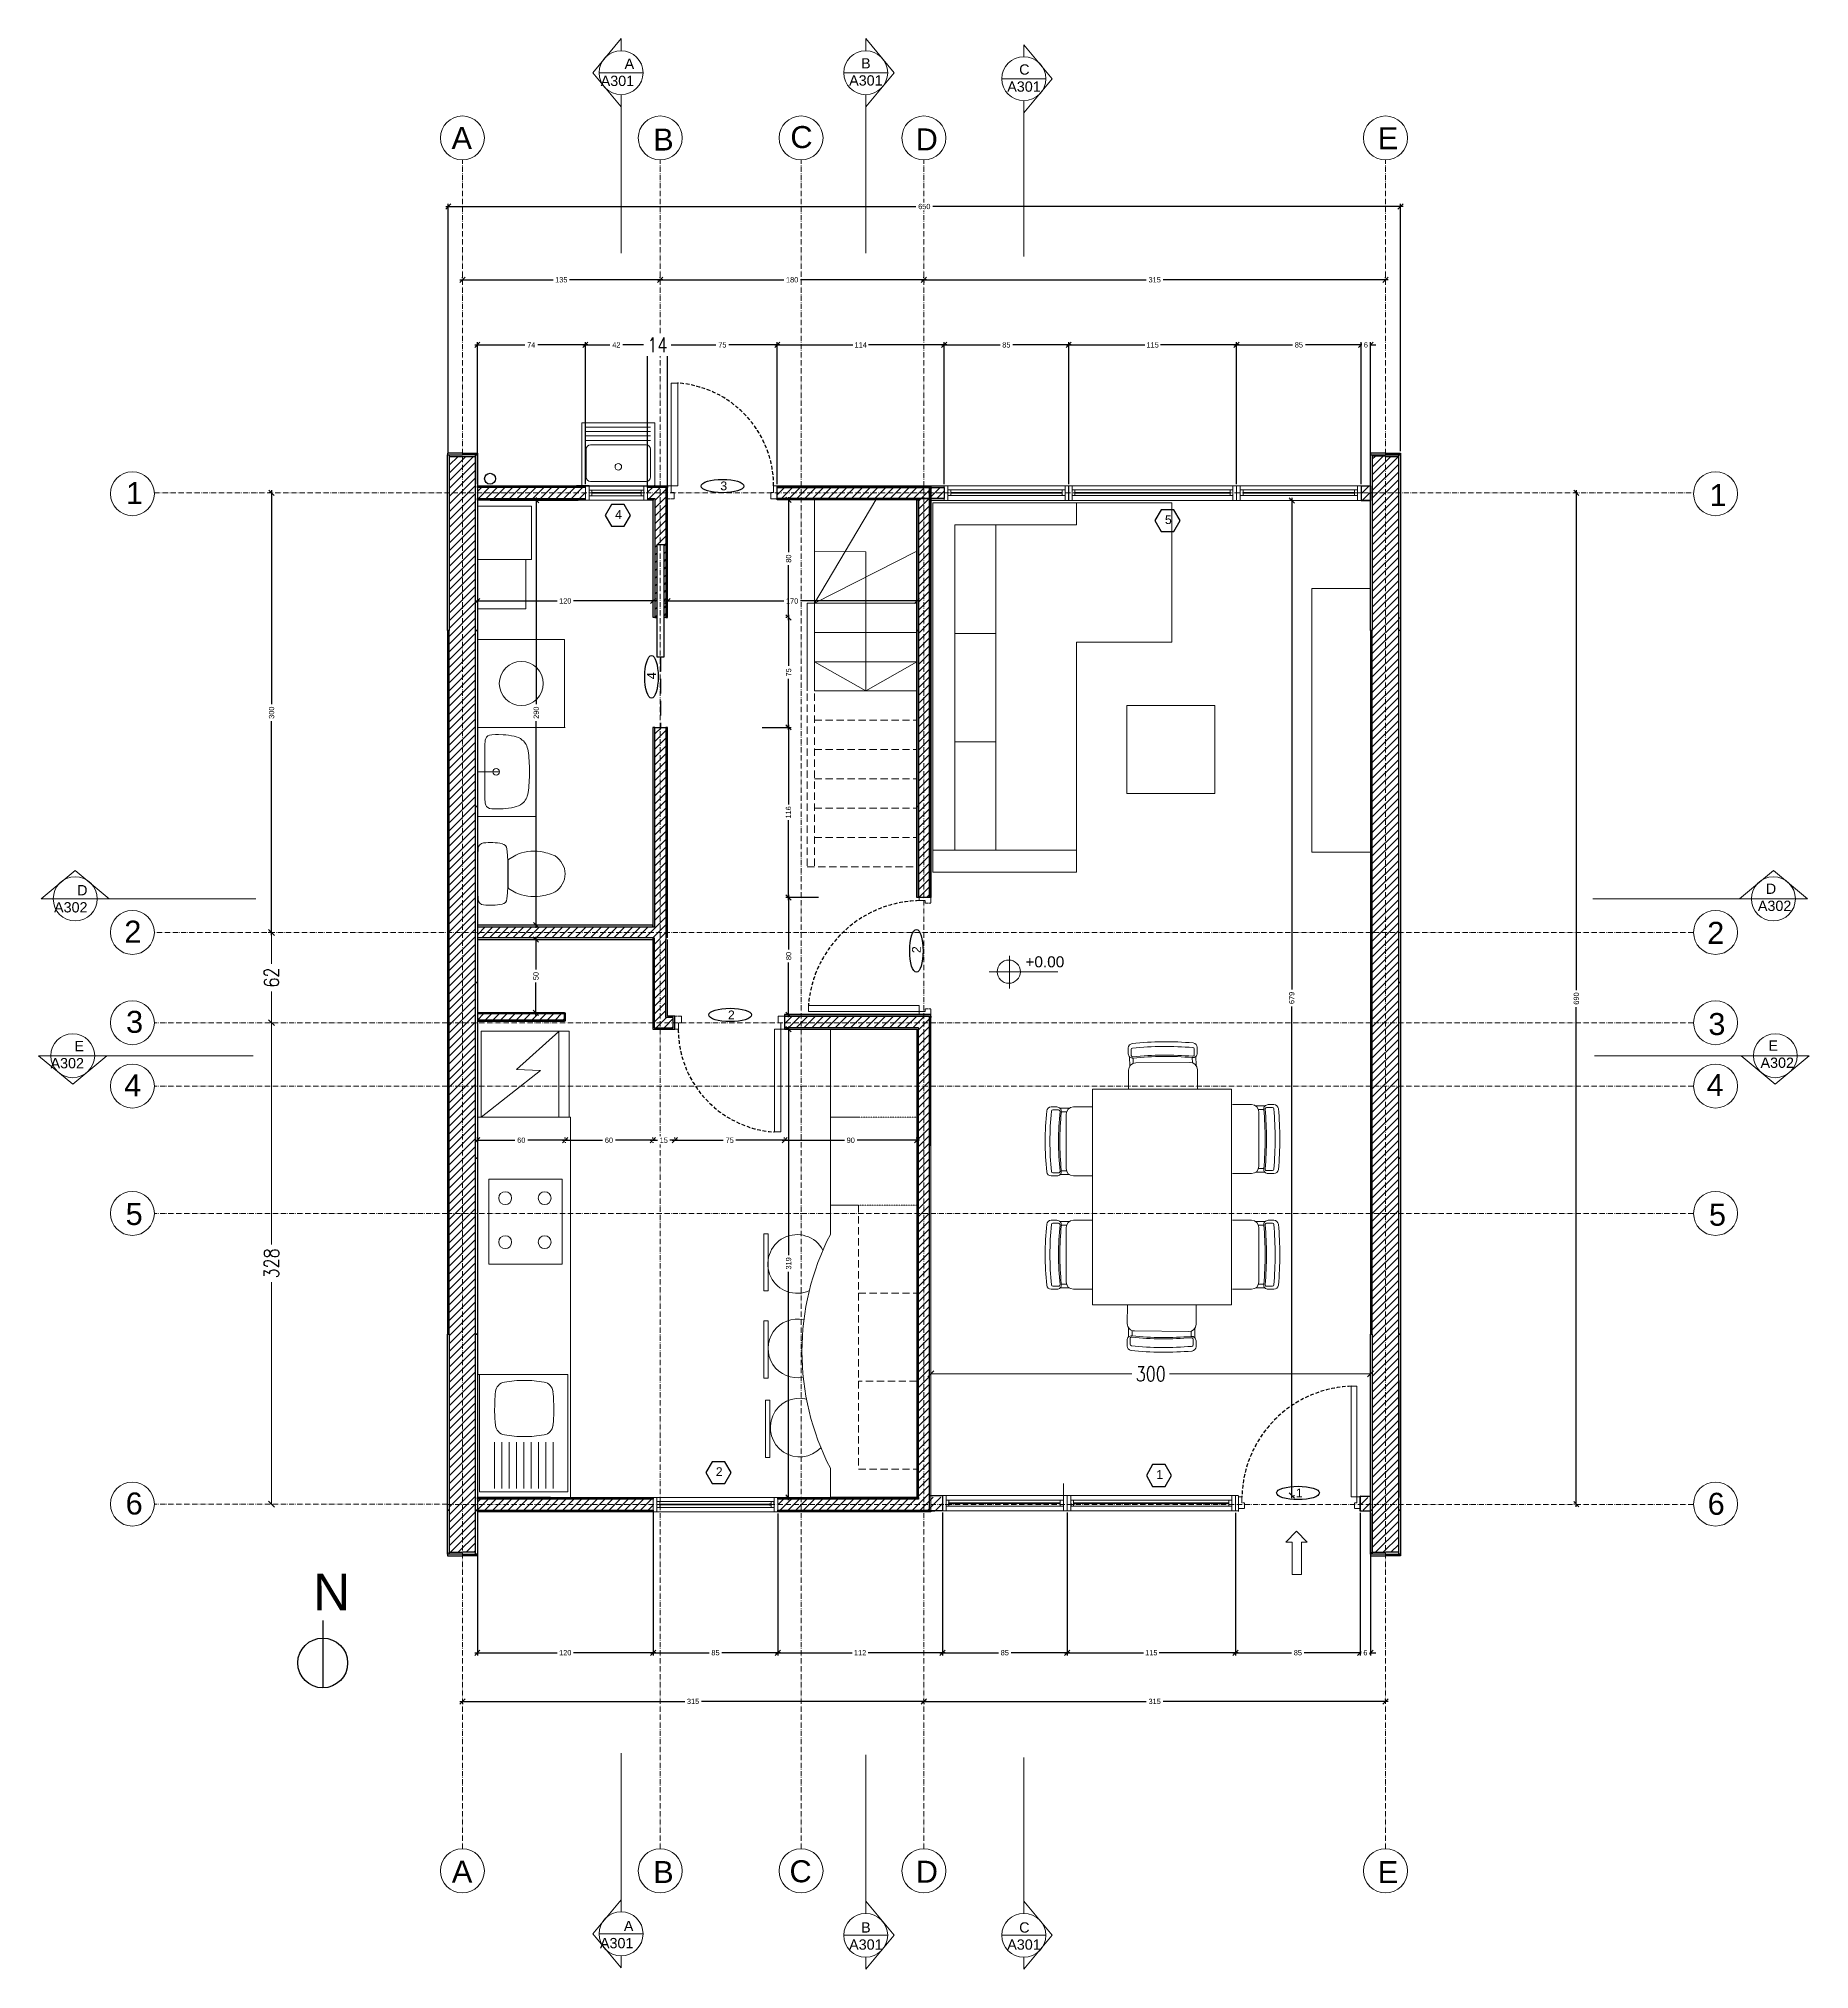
# Model space of a CAD drawing. Header units: centimetres. Extents: x 1059 to 7420, y -439 to 4439.
# Drawn here: x 1709 to 2918, y 3068 to 4385 of the extents above; entities that cross this region are included whole.
import ezdxf

# ---------------------------------------------------------------- set-up
doc = ezdxf.new("R2010")
doc.units = ezdxf.units.CM
doc.header["$MEASUREMENT"] = 0
for name, pattern in [('ACAD_ISO10W100', [18, 12, -3, 0, -3]), ('CENTER', [2, 1.25, -0.25, 0.25, -0.25]), ('HIDDEN', [0.375, 0.25, -0.125])]:
    doc.linetypes.add(name, pattern=pattern)
doc.layers.add('ARREDI', color=8, linetype='Continuous', lineweight=18)
doc.layers.add('CAMPITURE', color=7, linetype='Continuous', lineweight=25)
for name, color, linetype in [('INFISSI', 4, 'Continuous'), ('NUMERAZIONE', 30, 'Continuous'), ('quote nuove', 2, 'Continuous'), ('STRUTTURA', 1, 'Continuous')]:
    doc.layers.add(name, color=color, linetype=linetype)
doc.layers.get('0').off()
doc.styles.add('ARIAL', font='Arial.ttf')
doc.styles.add('E-ROMANS', font='romans.shx', dxfattribs={"width": 0.8})
doc.styles.get("Standard").update_dxf_attribs({"font": 'Arial.ttf'})
doc.linetypes.add('BATTING', pattern='A,0.0001,-0.1,[134,ltypeshp.shx,S=0.1,R=0,X=-0.1,Y=0],-0.2,[134,ltypeshp.shx,S=0.1,R=180,X=0.1,Y=0],-0.1', length=0.4001)
doc.dimstyles.new('Copia di 1', dxfattribs={"dimscale": 0.001, "dimtxt": 10000, "dimasz": 4000, "dimexe": 1.2, "dimexo": 1, "dimgap": 0.1, "dimtad": 0, "dimtoh": 1, "dimdec": 0, "dimzin": 0, "dimdsep": 46, "dimtxsty": 'E-ROMANS', "dimblk": 'OBLIQUE', "dimcen": 1.2, "dimclrd": 256, "dimclre": 256, "dimclrt": 256, "dimadec": 0, "dimazin": 0, "dimtfac": 1, "dimtdec": 0, "dimtmove": 1, "dimatfit": 3, "dimldrblk": 'OPEN90', "dimfxl": 1, "dimtfill": 1, "dimtolj": 1, "dimtzin": 0, "dimlwd": 0, "dimarcsym": 0})
doc.dimstyles.new('TICK_36', dxfattribs={"dimtxt": 3.6, "dimasz": 3.6, "dimexe": 1.8, "dimexo": 1.2, "dimgap": 1.8, "dimtad": 0, "dimdec": 0, "dimzin": 0, "dimdsep": 46, "dimtxsty": 'ARIAL', "dimblk": 'OBLIQUE', "dimcen": 1.8, "dimdle": 1.8, "dimclrd": 256, "dimclrt": 256, "dimadec": 0, "dimazin": 0, "dimtfac": 1, "dimtdec": 0, "dimtmove": 1, "dimatfit": 3, "dimldrblk": 'OPEN90', "dimfxl": 1, "dimtfill": 1, "dimtolj": 1, "dimtzin": 0, "dimarcsym": 0})
pattern_1 = [(45, (-311.728, 3670.2875), (-2.6516504, 2.6516504), [])]

msp = doc.modelspace()

# ---------------------------------------------------------------- texts
at = {"layer": 'NUMERAZIONE', "lineweight": 0}
for s, width, insert, char_height, attachment_point in [('   A\\PA301', 18.82, (2115.6, 4371.5), 7, 3), ('\\pt7,14;   B\\P\\pi-7,l7,tz;A301', 18.82, (2262.3, 4371.8), 7, 1), ('\\pi-7,l7;   C\\PA301', 18.82, (2370.2, 4367.6), 7, 1), ('   D  \\PA302', 18.82, (1742.6, 3807.7), 7, 3), ('  D\\PA302', 18.82, (2882.4, 3808.7), 7, 1), ('+0.00', 21.992, (2382.6, 3759.1), 7.5, 1), ('   E\\PA302', 18.82, (1740.2, 3682.6), 7, 9), ('\\pt7,14;  E\\P\\pi-7,l7,tz;A302', 18.82, (2884.2, 3682.9), 7, 7), ('   A\\PA301', 18.82, (2115.1, 3082.3), 7, 9), ('\\pt7,14;   B\\P\\pi-7,l7,tz;A301', 18.82, (2262.3, 3081.3), 7, 7), ('\\pi-7,l7;   C\\PA301', 18.82, (2370.2, 3081.3), 7, 7)]:
    msp.add_mtext_dynamic_manual_height_columns(s, width=width, gutter_width=12.5, heights=[0], dxfattribs=dict(at, insert=insert, char_height=char_height, attachment_point=attachment_point))
at = {"layer": 'NUMERAZIONE', "ltscale": 0.1, "char_height": 6, "attachment_point": 1}
for s, insert in [('3', (2174.4, 4083)), ('4', (2102.6, 4063.5)), ('5', (2477.8, 4060)), ('2', (2179.6, 3722.1)), ('2', (2171.3, 3410.5)), ('1', (2471.9, 3408.6)), ('1', (2567.1, 3396))]:
    msp.add_mtext_dynamic_manual_height_columns(s, width=0.582, gutter_width=12.5, heights=[0], dxfattribs=dict(at, insert=insert))
at = {"layer": 'NUMERAZIONE', "ltscale": 0.1, "char_height": 6, "attachment_point": 1, "rotation": 90}
for s, insert in [('4', (2124.4, 3948.2)), ('2', (2305.2, 3761.3))]:
    msp.add_mtext_dynamic_manual_height_columns(s, width=0.582, gutter_width=12.5, heights=[0], dxfattribs=dict(at, insert=insert))
at = {"layer": 'quote nuove', "color": 253, "lineweight": 0, "char_height": 15, "attachment_point": 1}
for s, insert in [('A', (1991, 4324.8)), ('B', (2128.6, 4323.8)), ('D', (2307.7, 4323.9)), ('E', (2623, 4324.7)), ('1', (1768.8, 4082.6)), ('1', (2849.4, 4081.2)), ('2', (1767.7, 3783.4)), ('2', (2847.8, 3782.6)), ('3', (1768.9, 3721.9)), ('3', (2848.6, 3720.4)), ('4', (1767.6, 3678.6)), ('4', (2847.4, 3678.7)), ('5', (1768.6, 3590.8)), ('5', (2849, 3590.3)), ('6', (1768.6, 3393.3)), ('6', (2848.1, 3393.1)), ('A', (1991.2, 3142.2)), ('B', (2128.6, 3141.9)), ('C', (2221.6, 3142.4)), ('D', (2307.8, 3142.1)), ('E', (2623, 3141.8))]:
    msp.add_mtext_dynamic_manual_height_columns(s, width=15.192, gutter_width=12.5, heights=[0], dxfattribs=dict(at, insert=insert))
at = {"layer": 'quote nuove', "color": 253, "lineweight": 0, "insert": (2222.2, 4325.5), "char_height": 15, "attachment_point": 1, "style": 'ARIAL'}
msp.add_mtext_dynamic_manual_height_columns('{\\fArial|b0|i0|c0|p0;C} ', width=15.192, gutter_width=12.5, heights=[0], dxfattribs=at)
at = {"layer": 'STRUTTURA', "insert": (1896.5, 3338), "char_height": 25, "attachment_point": 1}
msp.add_mtext_dynamic_manual_height_columns('N', width=3.673, gutter_width=12.5, heights=[0], dxfattribs=at)

# ---------------------------------------------------------------- blocks, each defined once
blk = doc.blocks.new('_Oblique')
at = {"color": 0, "linetype": 'ByBlock', "lineweight": -2}
blk.add_line((-0.5, -0.5), (0.5, 0.5), dxfattribs=at)
blk = doc.blocks.new('*D498')
at = {"layer": 'quote nuove', "lineweight": -2, "transparency": 16777216}
for p, q in [((1987, 4270.6), (2307.8, 4270.6)), ((2640.3, 4270.6), (2319.4, 4270.6))]:
    blk.add_line(p, q, dxfattribs=at)
at = {"layer": 'quote nuove', "color": 0, "lineweight": -2, "transparency": 16777216}
for p, q in [((1988.8, 4102.5), (1988.8, 4272.4)), ((2638.5, 4103.6), (2638.5, 4272.4))]:
    blk.add_line(p, q, dxfattribs=at)
at = {"layer": 'quote nuove', "lineweight": -2, "transparency": 16777216, "xscale": 3.6, "yscale": 3.6, "zscale": 3.6, "rotation": 180}
blk.add_blockref('_Oblique', (1988.8, 4270.6), dxfattribs=at)
at = {"layer": 'quote nuove', "lineweight": -2, "transparency": 16777216, "xscale": 3.6, "yscale": 3.6, "zscale": 3.6}
blk.add_blockref('_Oblique', (2638.5, 4270.6), dxfattribs=at)
at = {"layer": 'quote nuove', "lineweight": 0, "transparency": 16777216, "insert": (2313.6, 4270.6), "char_height": 3.6, "attachment_point": 5, "style": 'ARIAL', "bg_fill": 3, "box_fill_scale": 1.25, "bg_fill_color": 256, "bg_fill_true_color": 13158600, "bg_fill_transparency": 0}
blk.add_mtext('\\A1;650', dxfattribs=at)
blk = doc.blocks.new('_Open90')
at = {"color": 0, "linetype": 'ByBlock', "lineweight": -2}
for p, q in [((0, 0), (-1, 0)), ((-0.5, 0.5), (0, 0)), ((0, 0), (-0.5, -0.5))]:
    blk.add_line(p, q, dxfattribs=at)
blk = doc.blocks.new('*D499')
at = {"layer": 'quote nuove', "lineweight": -2, "transparency": 16777216}
for p, q in [((2311.5, 4220.6), (2465, 4220.6)), ((2630.1, 4220.6), (2476.5, 4220.6))]:
    blk.add_line(p, q, dxfattribs=at)
at = {"layer": 'quote nuove', "color": 0, "lineweight": -2, "transparency": 16777216}
for p, q in [((2313.3, 4219.4), (2313.3, 4218.8)), ((2628.3, 4221.8), (2628.3, 4222.4))]:
    blk.add_line(p, q, dxfattribs=at)
at = {"layer": 'quote nuove', "lineweight": -2, "transparency": 16777216, "xscale": 3.6, "yscale": 3.6, "zscale": 3.6, "rotation": 180}
blk.add_blockref('_Oblique', (2313.3, 4220.6), dxfattribs=at)
at = {"layer": 'quote nuove', "lineweight": -2, "transparency": 16777216, "xscale": 3.6, "yscale": 3.6, "zscale": 3.6}
blk.add_blockref('_Oblique', (2628.3, 4220.6), dxfattribs=at)
at = {"layer": 'quote nuove', "lineweight": 0, "transparency": 16777216, "insert": (2470.8, 4220.6), "char_height": 3.6, "attachment_point": 5, "style": 'ARIAL', "bg_fill": 3, "box_fill_scale": 1.25, "bg_fill_color": 256, "bg_fill_true_color": 13158600, "bg_fill_transparency": 0}
blk.add_mtext('\\A1;315', dxfattribs=at)
blk = doc.blocks.new('*D500')
at = {"layer": 'quote nuove', "lineweight": -2, "transparency": 16777216}
for p, q in [((2131.6, 4220.6), (2217.8, 4220.6)), ((2315.1, 4220.6), (2229, 4220.6))]:
    blk.add_line(p, q, dxfattribs=at)
at = {"layer": 'quote nuove', "color": 0, "lineweight": -2, "transparency": 16777216}
for p, q in [((2133.4, 4221.8), (2133.4, 4222.4)), ((2313.3, 4221.8), (2313.3, 4222.4))]:
    blk.add_line(p, q, dxfattribs=at)
at = {"layer": 'quote nuove', "lineweight": -2, "transparency": 16777216, "xscale": 3.6, "yscale": 3.6, "zscale": 3.6, "rotation": 180}
blk.add_blockref('_Oblique', (2133.4, 4220.6), dxfattribs=at)
at = {"layer": 'quote nuove', "lineweight": -2, "transparency": 16777216, "xscale": 3.6, "yscale": 3.6, "zscale": 3.6}
blk.add_blockref('_Oblique', (2313.3, 4220.6), dxfattribs=at)
at = {"layer": 'quote nuove', "lineweight": 0, "transparency": 16777216, "insert": (2223.4, 4220.6), "char_height": 3.6, "attachment_point": 5, "style": 'ARIAL', "bg_fill": 3, "box_fill_scale": 1.25, "bg_fill_color": 256, "bg_fill_true_color": 13158600, "bg_fill_transparency": 0}
blk.add_mtext('\\A1;180', dxfattribs=at)
blk = doc.blocks.new('*D501')
at = {"layer": 'quote nuove', "lineweight": -2, "transparency": 16777216}
for p, q in [((1996.6, 4220.6), (2060.3, 4220.6)), ((2135.2, 4220.6), (2071.5, 4220.6))]:
    blk.add_line(p, q, dxfattribs=at)
at = {"layer": 'quote nuove', "color": 0, "lineweight": -2, "transparency": 16777216}
for p, q in [((1998.4, 4221.8), (1998.4, 4222.4)), ((2133.4, 4221.8), (2133.4, 4222.4))]:
    blk.add_line(p, q, dxfattribs=at)
at = {"layer": 'quote nuove', "lineweight": -2, "transparency": 16777216, "xscale": 3.6, "yscale": 3.6, "zscale": 3.6, "rotation": 180}
blk.add_blockref('_Oblique', (1998.4, 4220.6), dxfattribs=at)
at = {"layer": 'quote nuove', "lineweight": -2, "transparency": 16777216, "xscale": 3.6, "yscale": 3.6, "zscale": 3.6}
blk.add_blockref('_Oblique', (2133.4, 4220.6), dxfattribs=at)
at = {"layer": 'quote nuove', "lineweight": 0, "transparency": 16777216, "insert": (2065.9, 4220.6), "char_height": 3.6, "attachment_point": 5, "style": 'ARIAL', "bg_fill": 3, "box_fill_scale": 1.25, "bg_fill_color": 256, "bg_fill_true_color": 13158600, "bg_fill_transparency": 0}
blk.add_mtext('\\A1;135', dxfattribs=at)
blk = doc.blocks.new('*D502')
at = {"layer": 'quote nuove', "lineweight": -2, "transparency": 16777216}
for p, q in [((1996.6, 3250.8), (2150.1, 3250.8)), ((2315.1, 3250.8), (2161.6, 3250.8))]:
    blk.add_line(p, q, dxfattribs=at)
at = {"layer": 'quote nuove', "color": 0, "lineweight": -2, "transparency": 16777216}
for p, q in [((1998.4, 3249.6), (1998.4, 3249)), ((2313.3, 3252), (2313.3, 3252.6))]:
    blk.add_line(p, q, dxfattribs=at)
at = {"layer": 'quote nuove', "lineweight": -2, "transparency": 16777216, "xscale": 3.6, "yscale": 3.6, "zscale": 3.6, "rotation": 180}
blk.add_blockref('_Oblique', (1998.4, 3250.8), dxfattribs=at)
at = {"layer": 'quote nuove', "lineweight": -2, "transparency": 16777216, "xscale": 3.6, "yscale": 3.6, "zscale": 3.6}
blk.add_blockref('_Oblique', (2313.3, 3250.8), dxfattribs=at)
at = {"layer": 'quote nuove', "lineweight": 0, "transparency": 16777216, "insert": (2155.8, 3250.8), "char_height": 3.6, "attachment_point": 5, "style": 'ARIAL', "bg_fill": 3, "box_fill_scale": 1.25, "bg_fill_color": 256, "bg_fill_true_color": 13158600, "bg_fill_transparency": 0}
blk.add_mtext('\\A1;315', dxfattribs=at)
blk = doc.blocks.new('*D503')
at = {"layer": 'quote nuove', "lineweight": -2, "transparency": 16777216}
for p, q in [((2311.5, 3250.8), (2465, 3250.8)), ((2630.1, 3250.8), (2476.6, 3250.8))]:
    blk.add_line(p, q, dxfattribs=at)
at = {"layer": 'quote nuove', "color": 0, "lineweight": -2, "transparency": 16777216}
for p, q in [((2313.3, 3249.6), (2313.3, 3249)), ((2628.3, 3252), (2628.3, 3252.6))]:
    blk.add_line(p, q, dxfattribs=at)
at = {"layer": 'quote nuove', "lineweight": -2, "transparency": 16777216, "xscale": 3.6, "yscale": 3.6, "zscale": 3.6, "rotation": 180}
blk.add_blockref('_Oblique', (2313.3, 3250.8), dxfattribs=at)
at = {"layer": 'quote nuove', "lineweight": -2, "transparency": 16777216, "xscale": 3.6, "yscale": 3.6, "zscale": 3.6}
blk.add_blockref('_Oblique', (2628.3, 3250.8), dxfattribs=at)
at = {"layer": 'quote nuove', "lineweight": 0, "transparency": 16777216, "insert": (2470.8, 3250.8), "char_height": 3.6, "attachment_point": 5, "style": 'ARIAL', "bg_fill": 3, "box_fill_scale": 1.25, "bg_fill_color": 256, "bg_fill_true_color": 13158600, "bg_fill_transparency": 0}
blk.add_mtext('\\A1;315', dxfattribs=at)
blk = doc.blocks.new('*D504')
at = {"layer": 'quote nuove', "color": 0, "lineweight": -2, "ltscale": 2, "transparency": 16777216}
for p, q in [((1867, 4075.2), (1866.4, 4075.2)), ((1867, 3775.4), (1866.4, 3775.4))]:
    blk.add_line(p, q, dxfattribs=at)
at = {"layer": 'quote nuove', "lineweight": -2, "ltscale": 2, "transparency": 16777216}
for p, q in [((1868.2, 4077), (1868.2, 3931)), ((1868.2, 3773.6), (1868.2, 3919.5))]:
    blk.add_line(p, q, dxfattribs=at)
at = {"layer": 'quote nuove', "lineweight": -2, "ltscale": 2, "transparency": 16777216, "xscale": 3.6, "yscale": 3.6, "zscale": 3.6}
for p, rotation in [((1868.2, 4075.2), 90), ((1868.2, 3775.4), 270)]:
    blk.add_blockref('_Oblique', p, dxfattribs=dict(at, rotation=rotation))
at = {"layer": 'quote nuove', "lineweight": 0, "ltscale": 2, "transparency": 16777216, "insert": (1868.2, 3925.3), "char_height": 3.6, "attachment_point": 5, "rotation": 90, "style": 'ARIAL', "bg_fill": 3, "box_fill_scale": 1.25, "bg_fill_color": 256, "bg_fill_true_color": 13158600, "bg_fill_transparency": 0}
blk.add_mtext('\\A1;300', dxfattribs=at)
blk = doc.blocks.new('*D505')
at = {"layer": 'quote nuove', "linetype": 'ACAD_ISO10W100', "lineweight": -2, "ltscale": 2, "transparency": 16777216}
for p, q in [((1868.2, 3775.4), (1868.2, 3775.4)), ((1868.2, 3713.8), (1868.2, 3713.8))]:
    blk.add_line(p, q, dxfattribs=at)
at = {"layer": 'quote nuove', "lineweight": 0, "ltscale": 2, "transparency": 16777216}
for p, q in [((1868.2, 3775.4), (1868.2, 3750.9)), ((1868.2, 3713.8), (1868.2, 3738.3))]:
    blk.add_line(p, q, dxfattribs=at)
at = {"layer": 'quote nuove', "lineweight": 0, "ltscale": 2, "transparency": 16777216, "xscale": 4, "yscale": 4, "zscale": 4}
for p, rotation in [((1868.2, 3775.4), 90), ((1868.2, 3713.8), 270)]:
    blk.add_blockref('_Oblique', p, dxfattribs=dict(at, rotation=rotation))
at = {"layer": 'quote nuove', "lineweight": 0, "ltscale": 2, "transparency": 16777216, "insert": (1868.2, 3744.6), "char_height": 10, "attachment_point": 5, "rotation": 90, "style": 'E-ROMANS', "bg_fill": 3, "box_fill_scale": 1.25, "bg_fill_color": 256, "bg_fill_true_color": 13158600, "bg_fill_transparency": 0}
blk.add_mtext('\\A1;62', dxfattribs=at)
blk = doc.blocks.new('*D506')
at = {"layer": 'quote nuove', "linetype": 'ACAD_ISO10W100', "lineweight": -2, "transparency": 16777216}
for p, q in [((1868.2, 3713.8), (1868.2, 3713.8)), ((1868.2, 3385.3), (1868.2, 3385.3))]:
    blk.add_line(p, q, dxfattribs=at)
at = {"layer": 'quote nuove', "lineweight": 0, "transparency": 16777216}
for p, q in [((1868.2, 3713.8), (1868.2, 3559.9)), ((1868.2, 3385.3), (1868.2, 3539.3))]:
    blk.add_line(p, q, dxfattribs=at)
at = {"layer": 'quote nuove', "lineweight": 0, "transparency": 16777216, "xscale": 4, "yscale": 4, "zscale": 4}
for p, rotation in [((1868.2, 3713.8), 90), ((1868.2, 3385.3), 270)]:
    blk.add_blockref('_Oblique', p, dxfattribs=dict(at, rotation=rotation))
at = {"layer": 'quote nuove', "lineweight": 0, "transparency": 16777216, "insert": (1868.2, 3549.6), "char_height": 10, "attachment_point": 5, "rotation": 90, "style": 'E-ROMANS', "bg_fill": 3, "box_fill_scale": 1.25, "bg_fill_color": 256, "bg_fill_true_color": 13158600, "bg_fill_transparency": 0}
blk.add_mtext('\\A1;328', dxfattribs=at)
blk = doc.blocks.new('*D507')
at = {"layer": 'quote nuove', "color": 0, "lineweight": -2, "transparency": 16777216}
for p, q in [((2757.3, 4075.2), (2756.7, 4075.2)), ((2757.3, 3385.3), (2756.7, 3385.3))]:
    blk.add_line(p, q, dxfattribs=at)
at = {"layer": 'quote nuove', "lineweight": -2, "transparency": 16777216}
for p, q in [((2758.5, 4077), (2758.5, 3736.1)), ((2758.5, 3383.5), (2758.5, 3724.5))]:
    blk.add_line(p, q, dxfattribs=at)
at = {"layer": 'quote nuove', "lineweight": -2, "transparency": 16777216, "xscale": 3.6, "yscale": 3.6, "zscale": 3.6}
for p, rotation in [((2758.5, 4075.2), 90), ((2758.5, 3385.3), 270)]:
    blk.add_blockref('_Oblique', p, dxfattribs=dict(at, rotation=rotation))
at = {"layer": 'quote nuove', "lineweight": 0, "transparency": 16777216, "insert": (2758.5, 3730.3), "char_height": 3.6, "attachment_point": 5, "rotation": 90, "style": 'ARIAL', "bg_fill": 3, "box_fill_scale": 1.25, "bg_fill_color": 256, "bg_fill_true_color": 13158600, "bg_fill_transparency": 0}
blk.add_mtext('\\A1;690', dxfattribs=at)
blk = doc.blocks.new('*D583')
at = {"layer": 'quote nuove', "lineweight": -2, "transparency": 16777216}
for p, q in [((2524.9, 4176.2), (2564.9, 4176.2)), ((2613.5, 4176.2), (2573.6, 4176.2))]:
    blk.add_line(p, q, dxfattribs=at)
at = {"layer": 'quote nuove', "color": 0, "lineweight": -2, "transparency": 16777216}
for p, q in [((2526.7, 4081.3), (2526.7, 4178)), ((2611.7, 4081.3), (2611.7, 4178))]:
    blk.add_line(p, q, dxfattribs=at)
at = {"layer": 'quote nuove', "lineweight": -2, "transparency": 16777216, "xscale": 3.6, "yscale": 3.6, "zscale": 3.6, "rotation": 180}
blk.add_blockref('_Oblique', (2526.7, 4176.2), dxfattribs=at)
at = {"layer": 'quote nuove', "lineweight": -2, "transparency": 16777216, "xscale": 3.6, "yscale": 3.6, "zscale": 3.6}
blk.add_blockref('_Oblique', (2611.7, 4176.2), dxfattribs=at)
at = {"layer": 'quote nuove', "lineweight": 0, "transparency": 16777216, "insert": (2569.2, 4176.2), "char_height": 3.6, "attachment_point": 5, "style": 'ARIAL', "bg_fill": 3, "box_fill_scale": 1.25, "bg_fill_color": 256, "bg_fill_true_color": 13158600, "bg_fill_transparency": 0}
blk.add_mtext('\\A1;85', dxfattribs=at)
blk = doc.blocks.new('*D584')
at = {"layer": 'quote nuove', "lineweight": -2, "transparency": 16777216}
for p, q in [((2410.3, 4176.2), (2464, 4176.2)), ((2528.5, 4176.2), (2474.8, 4176.2))]:
    blk.add_line(p, q, dxfattribs=at)
at = {"layer": 'quote nuove', "color": 0, "lineweight": -2, "transparency": 16777216}
for p, q in [((2412.1, 4081.3), (2412.1, 4178)), ((2526.7, 4081.3), (2526.7, 4178))]:
    blk.add_line(p, q, dxfattribs=at)
at = {"layer": 'quote nuove', "lineweight": -2, "transparency": 16777216, "xscale": 3.6, "yscale": 3.6, "zscale": 3.6, "rotation": 180}
blk.add_blockref('_Oblique', (2412.1, 4176.2), dxfattribs=at)
at = {"layer": 'quote nuove', "lineweight": -2, "transparency": 16777216, "xscale": 3.6, "yscale": 3.6, "zscale": 3.6}
blk.add_blockref('_Oblique', (2526.7, 4176.2), dxfattribs=at)
at = {"layer": 'quote nuove', "lineweight": 0, "transparency": 16777216, "insert": (2469.4, 4176.2), "char_height": 3.6, "attachment_point": 5, "style": 'ARIAL', "bg_fill": 3, "box_fill_scale": 1.25, "bg_fill_color": 256, "bg_fill_true_color": 13158600, "bg_fill_transparency": 0}
blk.add_mtext('\\A1;115', dxfattribs=at)
blk = doc.blocks.new('*D585')
at = {"layer": 'quote nuove', "lineweight": -2, "transparency": 16777216}
for p, q in [((2325.4, 4176.2), (2365.3, 4176.2)), ((2413.9, 4176.2), (2374, 4176.2))]:
    blk.add_line(p, q, dxfattribs=at)
at = {"layer": 'quote nuove', "color": 0, "lineweight": -2, "transparency": 16777216}
for p, q in [((2327.2, 4081.3), (2327.2, 4178)), ((2412.1, 4081.3), (2412.1, 4178))]:
    blk.add_line(p, q, dxfattribs=at)
at = {"layer": 'quote nuove', "lineweight": -2, "transparency": 16777216, "xscale": 3.6, "yscale": 3.6, "zscale": 3.6, "rotation": 180}
blk.add_blockref('_Oblique', (2327.2, 4176.2), dxfattribs=at)
at = {"layer": 'quote nuove', "lineweight": -2, "transparency": 16777216, "xscale": 3.6, "yscale": 3.6, "zscale": 3.6}
blk.add_blockref('_Oblique', (2412.1, 4176.2), dxfattribs=at)
at = {"layer": 'quote nuove', "lineweight": 0, "transparency": 16777216, "insert": (2369.6, 4176.2), "char_height": 3.6, "attachment_point": 5, "style": 'ARIAL', "bg_fill": 3, "box_fill_scale": 1.25, "bg_fill_color": 256, "bg_fill_true_color": 13158600, "bg_fill_transparency": 0}
blk.add_mtext('\\A1;85', dxfattribs=at)
blk = doc.blocks.new('*D508')
at = {"layer": 'quote nuove', "lineweight": -2, "transparency": 16777216}
for p, q in [((2080.5, 4176.2), (2099.1, 4176.2)), ((2126.6, 4176.2), (2107.9, 4176.2))]:
    blk.add_line(p, q, dxfattribs=at)
at = {"layer": 'quote nuove', "color": 0, "lineweight": -2, "transparency": 16777216}
for p, q in [((2082.3, 4081.3), (2082.3, 4178)), ((2124.8, 4081.3), (2124.8, 4178))]:
    blk.add_line(p, q, dxfattribs=at)
at = {"layer": 'quote nuove', "lineweight": -2, "transparency": 16777216, "xscale": 3.6, "yscale": 3.6, "zscale": 3.6, "rotation": 180}
blk.add_blockref('_Oblique', (2082.3, 4176.2), dxfattribs=at)
at = {"layer": 'quote nuove', "lineweight": -2, "transparency": 16777216, "xscale": 3.6, "yscale": 3.6, "zscale": 3.6}
blk.add_blockref('_Oblique', (2124.8, 4176.2), dxfattribs=at)
at = {"layer": 'quote nuove', "lineweight": 0, "transparency": 16777216, "insert": (2103.5, 4176.2), "char_height": 3.6, "attachment_point": 5, "style": 'ARIAL', "bg_fill": 3, "box_fill_scale": 1.25, "bg_fill_color": 256, "bg_fill_true_color": 13158600, "bg_fill_transparency": 0}
blk.add_mtext('\\A1;42', dxfattribs=at)
blk = doc.blocks.new('*D586')
at = {"layer": 'quote nuove', "linetype": 'ACAD_ISO10W100', "lineweight": -2, "transparency": 16777216}
for p, q in [((2318.1, 3474.2), (2318.1, 3474.2)), ((2618.1, 3474.2), (2618.1, 3474.2))]:
    blk.add_line(p, q, dxfattribs=at)
at = {"layer": 'quote nuove', "lineweight": 0, "transparency": 16777216}
for p, q in [((2318.1, 3474.2), (2457.8, 3474.2)), ((2618.1, 3474.2), (2478.4, 3474.2))]:
    blk.add_line(p, q, dxfattribs=at)
at = {"layer": 'quote nuove', "lineweight": 0, "transparency": 16777216, "xscale": 4, "yscale": 4, "zscale": 4, "rotation": 180}
blk.add_blockref('_Oblique', (2318.1, 3474.2), dxfattribs=at)
at = {"layer": 'quote nuove', "lineweight": 0, "transparency": 16777216, "xscale": 4, "yscale": 4, "zscale": 4}
blk.add_blockref('_Oblique', (2618.1, 3474.2), dxfattribs=at)
at = {"layer": 'quote nuove', "lineweight": 0, "transparency": 16777216, "insert": (2468.1, 3474.2), "char_height": 10, "attachment_point": 5, "style": 'E-ROMANS', "bg_fill": 3, "box_fill_scale": 1.25, "bg_fill_color": 256, "bg_fill_true_color": 13158600, "bg_fill_transparency": 0}
blk.add_mtext('\\A1;300', dxfattribs=at)
blk = doc.blocks.new('*D509')
at = {"layer": 'quote nuove', "lineweight": -2, "transparency": 16777216}
for p, q in [((2126.5, 3633.6), (2131.6, 3633.6)), ((2145.1, 3633.6), (2140, 3633.6))]:
    blk.add_line(p, q, dxfattribs=at)
at = {"layer": 'quote nuove', "color": 0, "lineweight": -2, "transparency": 16777216}
for p, q in [((2128.3, 3634.8), (2128.3, 3635.4)), ((2143.3, 3634.8), (2143.3, 3635.4))]:
    blk.add_line(p, q, dxfattribs=at)
at = {"layer": 'quote nuove', "lineweight": -2, "transparency": 16777216, "xscale": 3.6, "yscale": 3.6, "zscale": 3.6, "rotation": 180}
blk.add_blockref('_Oblique', (2128.3, 3633.6), dxfattribs=at)
at = {"layer": 'quote nuove', "lineweight": -2, "transparency": 16777216, "xscale": 3.6, "yscale": 3.6, "zscale": 3.6}
blk.add_blockref('_Oblique', (2143.3, 3633.6), dxfattribs=at)
at = {"layer": 'quote nuove', "lineweight": 0, "transparency": 16777216, "insert": (2135.8, 3633.6), "char_height": 3.6, "attachment_point": 5, "style": 'ARIAL', "bg_fill": 3, "box_fill_scale": 1.25, "bg_fill_color": 256, "bg_fill_true_color": 13158600, "bg_fill_transparency": 0}
blk.add_mtext('\\A1;15', dxfattribs=at)
blk = doc.blocks.new('*D510')
at = {"layer": 'quote nuove', "lineweight": -2, "transparency": 16777216}
for p, q in [((2564.3, 4071.9), (2564.3, 3736.5)), ((2564.3, 3389.5), (2564.3, 3724.9))]:
    blk.add_line(p, q, dxfattribs=at)
at = {"layer": 'quote nuove', "color": 0, "lineweight": -2, "transparency": 16777216}
for p, q in [((2563.1, 4070.1), (2562.5, 4070.1)), ((2565.5, 3391.3), (2566.1, 3391.3))]:
    blk.add_line(p, q, dxfattribs=at)
at = {"layer": 'quote nuove', "lineweight": -2, "transparency": 16777216, "xscale": 3.6, "yscale": 3.6, "zscale": 3.6}
for p, rotation in [((2564.3, 4070.1), 90), ((2564.3, 3391.3), 270)]:
    blk.add_blockref('_Oblique', p, dxfattribs=dict(at, rotation=rotation))
at = {"layer": 'quote nuove', "lineweight": 0, "transparency": 16777216, "insert": (2564.3, 3730.7), "char_height": 3.6, "attachment_point": 5, "rotation": 90, "style": 'ARIAL', "bg_fill": 3, "box_fill_scale": 1.25, "bg_fill_color": 256, "bg_fill_true_color": 13158600, "bg_fill_transparency": 0}
blk.add_mtext('\\A1;679', dxfattribs=at)
blk = doc.blocks.new('*D587')
at = {"layer": 'quote nuove', "color": 0, "lineweight": -2, "transparency": 16777216}
for p, q in [((2047.4, 3770.6), (2046.8, 3770.6)), ((2047.4, 3720.6), (2046.8, 3720.6))]:
    blk.add_line(p, q, dxfattribs=at)
at = {"layer": 'quote nuove', "lineweight": -2, "transparency": 16777216}
for p, q in [((2048.6, 3772.4), (2048.6, 3750)), ((2048.6, 3718.8), (2048.6, 3741.2))]:
    blk.add_line(p, q, dxfattribs=at)
at = {"layer": 'quote nuove', "lineweight": -2, "transparency": 16777216, "xscale": 3.6, "yscale": 3.6, "zscale": 3.6}
for p, rotation in [((2048.6, 3770.6), 90), ((2048.6, 3720.6), 270)]:
    blk.add_blockref('_Oblique', p, dxfattribs=dict(at, rotation=rotation))
at = {"layer": 'quote nuove', "lineweight": 0, "transparency": 16777216, "insert": (2048.6, 3745.6), "char_height": 3.6, "attachment_point": 5, "rotation": 90, "style": 'ARIAL', "bg_fill": 3, "box_fill_scale": 1.25, "bg_fill_color": 256, "bg_fill_true_color": 13158600, "bg_fill_transparency": 0}
blk.add_mtext('\\A1;50', dxfattribs=at)
blk = doc.blocks.new('*D511')
at = {"layer": 'quote nuove', "color": 0, "lineweight": -2, "transparency": 16777216}
for p, q in [((2047.6, 4070.3), (2047, 4070.3)), ((2047.6, 3780.3), (2047, 3780.3))]:
    blk.add_line(p, q, dxfattribs=at)
at = {"layer": 'quote nuove', "lineweight": -2, "transparency": 16777216}
for p, q in [((2048.8, 4072.1), (2048.8, 3931.1)), ((2048.8, 3778.5), (2048.8, 3919.5))]:
    blk.add_line(p, q, dxfattribs=at)
at = {"layer": 'quote nuove', "lineweight": -2, "transparency": 16777216, "xscale": 3.6, "yscale": 3.6, "zscale": 3.6}
for p, rotation in [((2048.8, 4070.3), 90), ((2048.8, 3780.3), 270)]:
    blk.add_blockref('_Oblique', p, dxfattribs=dict(at, rotation=rotation))
at = {"layer": 'quote nuove', "lineweight": 0, "transparency": 16777216, "insert": (2048.8, 3925.3), "char_height": 3.6, "attachment_point": 5, "rotation": 90, "style": 'ARIAL', "bg_fill": 3, "box_fill_scale": 1.25, "bg_fill_color": 256, "bg_fill_true_color": 13158600, "bg_fill_transparency": 0}
blk.add_mtext('\\A1;290', dxfattribs=at)
blk = doc.blocks.new('*D588')
at = {"layer": 'quote nuove', "color": 0, "lineweight": -2, "transparency": 16777216}
for p, q in [((2008.6, 4013.5), (2008.6, 3999.7)), ((2128.6, 4002.7), (2128.6, 4003.3))]:
    blk.add_line(p, q, dxfattribs=at)
at = {"layer": 'quote nuove', "lineweight": -2, "transparency": 16777216}
for p, q in [((2006.8, 4001.5), (2063, 4001.5)), ((2130.4, 4001.5), (2074.2, 4001.5))]:
    blk.add_line(p, q, dxfattribs=at)
at = {"layer": 'quote nuove', "lineweight": -2, "transparency": 16777216, "xscale": 3.6, "yscale": 3.6, "zscale": 3.6, "rotation": 180}
blk.add_blockref('_Oblique', (2008.6, 4001.5), dxfattribs=at)
at = {"layer": 'quote nuove', "lineweight": -2, "transparency": 16777216, "xscale": 3.6, "yscale": 3.6, "zscale": 3.6}
blk.add_blockref('_Oblique', (2128.6, 4001.5), dxfattribs=at)
at = {"layer": 'quote nuove', "lineweight": 0, "transparency": 16777216, "insert": (2068.6, 4001.5), "char_height": 3.6, "attachment_point": 5, "style": 'ARIAL', "bg_fill": 3, "box_fill_scale": 1.25, "bg_fill_color": 256, "bg_fill_true_color": 13158600, "bg_fill_transparency": 0}
blk.add_mtext('\\A1;120', dxfattribs=at)
blk = doc.blocks.new('*D512')
at = {"layer": 'quote nuove', "lineweight": -2, "transparency": 16777216}
for p, q in [((2136.5, 4001.5), (2217.8, 4001.5)), ((2310.4, 4001.5), (2229, 4001.5))]:
    blk.add_line(p, q, dxfattribs=at)
at = {"layer": 'quote nuove', "color": 0, "lineweight": -2, "transparency": 16777216}
for p, q in [((2138.3, 4002.7), (2138.3, 4003.3)), ((2308.6, 4002.7), (2308.6, 4003.3))]:
    blk.add_line(p, q, dxfattribs=at)
at = {"layer": 'quote nuove', "lineweight": -2, "transparency": 16777216, "xscale": 3.6, "yscale": 3.6, "zscale": 3.6, "rotation": 180}
blk.add_blockref('_Oblique', (2138.3, 4001.5), dxfattribs=at)
at = {"layer": 'quote nuove', "lineweight": -2, "transparency": 16777216, "xscale": 3.6, "yscale": 3.6, "zscale": 3.6}
blk.add_blockref('_Oblique', (2308.6, 4001.5), dxfattribs=at)
at = {"layer": 'quote nuove', "lineweight": 0, "transparency": 16777216, "insert": (2223.4, 4001.5), "char_height": 3.6, "attachment_point": 5, "style": 'ARIAL', "bg_fill": 3, "box_fill_scale": 1.25, "bg_fill_color": 256, "bg_fill_true_color": 13158600, "bg_fill_transparency": 0}
blk.add_mtext('\\A1;170', dxfattribs=at)
blk = doc.blocks.new('*D513')
at = {"layer": 'quote nuove', "color": 0, "lineweight": -2, "transparency": 16777216}
for p, q in [((2219.8, 3709.3), (2219.2, 3709.3)), ((2219.8, 3389.8), (2219.2, 3389.8))]:
    blk.add_line(p, q, dxfattribs=at)
at = {"layer": 'quote nuove', "lineweight": -2, "transparency": 16777216}
for p, q in [((2221, 3711.1), (2221, 3555.3)), ((2221, 3388), (2221, 3543.8))]:
    blk.add_line(p, q, dxfattribs=at)
at = {"layer": 'quote nuove', "lineweight": -2, "transparency": 16777216, "xscale": 3.6, "yscale": 3.6, "zscale": 3.6}
for p, rotation in [((2221, 3709.3), 90), ((2221, 3389.8), 270)]:
    blk.add_blockref('_Oblique', p, dxfattribs=dict(at, rotation=rotation))
at = {"layer": 'quote nuove', "lineweight": 0, "transparency": 16777216, "insert": (2221, 3549.6), "char_height": 3.6, "attachment_point": 5, "rotation": 90, "style": 'ARIAL', "bg_fill": 3, "box_fill_scale": 1.25, "bg_fill_color": 256, "bg_fill_true_color": 13158600, "bg_fill_transparency": 0}
blk.add_mtext('\\A1;319', dxfattribs=at)
blk = doc.blocks.new('*D514')
at = {"layer": 'quote nuove', "lineweight": -2, "transparency": 16777216}
for p, q in [((2211.5, 4176.2), (2264.8, 4176.2)), ((2328.9, 4176.2), (2275.6, 4176.2))]:
    blk.add_line(p, q, dxfattribs=at)
at = {"layer": 'quote nuove', "color": 0, "lineweight": -2, "transparency": 16777216}
for p, q in [((2213.3, 4081.3), (2213.3, 4178)), ((2327.1, 4081.3), (2327.1, 4178))]:
    blk.add_line(p, q, dxfattribs=at)
at = {"layer": 'quote nuove', "lineweight": -2, "transparency": 16777216, "xscale": 3.6, "yscale": 3.6, "zscale": 3.6, "rotation": 180}
blk.add_blockref('_Oblique', (2213.3, 4176.2), dxfattribs=at)
at = {"layer": 'quote nuove', "lineweight": -2, "transparency": 16777216, "xscale": 3.6, "yscale": 3.6, "zscale": 3.6}
blk.add_blockref('_Oblique', (2327.1, 4176.2), dxfattribs=at)
at = {"layer": 'quote nuove', "lineweight": 0, "transparency": 16777216, "insert": (2270.2, 4176.2), "char_height": 3.6, "attachment_point": 5, "style": 'ARIAL', "bg_fill": 3, "box_fill_scale": 1.25, "bg_fill_color": 256, "bg_fill_true_color": 13158600, "bg_fill_transparency": 0}
blk.add_mtext('\\A1;114', dxfattribs=at)
blk = doc.blocks.new('*D515')
at = {"layer": 'quote nuove', "lineweight": -2, "transparency": 16777216}
for p, q in [((2136.5, 4176.2), (2171.4, 4176.2)), ((2215.1, 4176.2), (2180.1, 4176.2))]:
    blk.add_line(p, q, dxfattribs=at)
at = {"layer": 'quote nuove', "color": 0, "lineweight": -2, "transparency": 16777216}
for p, q in [((2138.3, 4081.3), (2138.3, 4178)), ((2213.3, 4081.3), (2213.3, 4178))]:
    blk.add_line(p, q, dxfattribs=at)
at = {"layer": 'quote nuove', "lineweight": -2, "transparency": 16777216, "xscale": 3.6, "yscale": 3.6, "zscale": 3.6, "rotation": 180}
blk.add_blockref('_Oblique', (2138.3, 4176.2), dxfattribs=at)
at = {"layer": 'quote nuove', "lineweight": -2, "transparency": 16777216, "xscale": 3.6, "yscale": 3.6, "zscale": 3.6}
blk.add_blockref('_Oblique', (2213.3, 4176.2), dxfattribs=at)
at = {"layer": 'quote nuove', "lineweight": 0, "transparency": 16777216, "insert": (2175.8, 4176.2), "char_height": 3.6, "attachment_point": 5, "style": 'ARIAL', "bg_fill": 3, "box_fill_scale": 1.25, "bg_fill_color": 256, "bg_fill_true_color": 13158600, "bg_fill_transparency": 0}
blk.add_mtext('\\A1;75', dxfattribs=at)
blk = doc.blocks.new('*D589')
at = {"layer": 'quote nuove', "lineweight": -2, "transparency": 16777216}
for p, q in [((2124.8, 4079), (2124.8, 4176.2)), ((2138.3, 4080.1), (2138.3, 4176.2))]:
    blk.add_line(p, q, dxfattribs=at)
at = {"layer": 'quote nuove', "lineweight": 0, "transparency": 16777216}
for p, q in [((2124.8, 4176.2), (2125.4, 4176.2)), ((2138.3, 4176.2), (2137.6, 4176.2))]:
    blk.add_line(p, q, dxfattribs=at)
at = {"layer": 'quote nuove', "lineweight": 0, "transparency": 16777216, "xscale": 4, "yscale": 4, "zscale": 4, "rotation": 180}
blk.add_blockref('_Oblique', (2124.8, 4176.2), dxfattribs=at)
at = {"layer": 'quote nuove', "lineweight": 0, "transparency": 16777216, "xscale": 4, "yscale": 4, "zscale": 4}
blk.add_blockref('_Oblique', (2138.3, 4176.2), dxfattribs=at)
at = {"layer": 'quote nuove', "lineweight": 0, "transparency": 16777216, "insert": (2131.5, 4176.2), "char_height": 10, "attachment_point": 5, "style": 'E-ROMANS', "bg_fill": 3, "box_fill_scale": 1.25, "bg_fill_color": 256, "bg_fill_true_color": 13158600, "bg_fill_transparency": 0}
blk.add_mtext('\\A1;14', dxfattribs=at)
blk = doc.blocks.new('*D590')
at = {"layer": 'quote nuove', "lineweight": -2, "transparency": 16777216}
for p, q in [((2006.8, 4176.2), (2041, 4176.2)), ((2084.1, 4176.2), (2049.8, 4176.2))]:
    blk.add_line(p, q, dxfattribs=at)
at = {"layer": 'quote nuove', "color": 0, "lineweight": -2, "transparency": 16777216}
for p, q in [((2008.6, 4081.3), (2008.6, 4178)), ((2082.3, 4081.3), (2082.3, 4178))]:
    blk.add_line(p, q, dxfattribs=at)
at = {"layer": 'quote nuove', "lineweight": -2, "transparency": 16777216, "xscale": 3.6, "yscale": 3.6, "zscale": 3.6, "rotation": 180}
blk.add_blockref('_Oblique', (2008.6, 4176.2), dxfattribs=at)
at = {"layer": 'quote nuove', "lineweight": -2, "transparency": 16777216, "xscale": 3.6, "yscale": 3.6, "zscale": 3.6}
blk.add_blockref('_Oblique', (2082.3, 4176.2), dxfattribs=at)
at = {"layer": 'quote nuove', "lineweight": 0, "transparency": 16777216, "insert": (2045.4, 4176.2), "char_height": 3.6, "attachment_point": 5, "style": 'ARIAL', "bg_fill": 3, "box_fill_scale": 1.25, "bg_fill_color": 256, "bg_fill_true_color": 13158600, "bg_fill_transparency": 0}
blk.add_mtext('\\A1;74', dxfattribs=at)
blk = doc.blocks.new('*D591')
at = {"layer": 'quote nuove', "lineweight": -2, "transparency": 16777216}
for p, q in [((2611.7, 4176.2), (2608.1, 4176.2)), ((2611.7, 4176.2), (2611.9, 4176.2)), ((2618.1, 4176.2), (2617.9, 4176.2)), ((2618.1, 4176.2), (2621.7, 4176.2))]:
    blk.add_line(p, q, dxfattribs=at)
at = {"layer": 'quote nuove', "color": 0, "lineweight": -2, "transparency": 16777216}
for p, q in [((2611.7, 4081.3), (2611.7, 4178)), ((2618.1, 4081.3), (2618.1, 4178))]:
    blk.add_line(p, q, dxfattribs=at)
at = {"layer": 'quote nuove', "lineweight": -2, "transparency": 16777216, "xscale": 3.6, "yscale": 3.6, "zscale": 3.6}
blk.add_blockref('_Oblique', (2611.7, 4176.2), dxfattribs=at)
at = {"layer": 'quote nuove', "lineweight": -2, "transparency": 16777216, "xscale": 3.6, "yscale": 3.6, "zscale": 3.6, "rotation": 180}
blk.add_blockref('_Oblique', (2618.1, 4176.2), dxfattribs=at)
at = {"layer": 'quote nuove', "lineweight": 0, "transparency": 16777216, "insert": (2614.9, 4176.2), "char_height": 3.6, "attachment_point": 5, "style": 'ARIAL', "bg_fill": 3, "box_fill_scale": 1.25, "bg_fill_color": 256, "bg_fill_true_color": 13158600, "bg_fill_transparency": 0}
blk.add_mtext('\\A1;6', dxfattribs=at)
blk = doc.blocks.new('*D592')
at = {"layer": 'quote nuove', "color": 0, "lineweight": -2, "transparency": 16777216}
for p, q in [((2008.6, 3379), (2008.6, 3282.2)), ((2128.6, 3379), (2128.6, 3282.2))]:
    blk.add_line(p, q, dxfattribs=at)
at = {"layer": 'quote nuove', "lineweight": -2, "transparency": 16777216}
for p, q in [((2006.8, 3284), (2063, 3284)), ((2130.4, 3284), (2074.2, 3284))]:
    blk.add_line(p, q, dxfattribs=at)
at = {"layer": 'quote nuove', "lineweight": -2, "transparency": 16777216, "xscale": 3.6, "yscale": 3.6, "zscale": 3.6, "rotation": 180}
blk.add_blockref('_Oblique', (2008.6, 3284), dxfattribs=at)
at = {"layer": 'quote nuove', "lineweight": -2, "transparency": 16777216, "xscale": 3.6, "yscale": 3.6, "zscale": 3.6}
blk.add_blockref('_Oblique', (2128.6, 3284), dxfattribs=at)
at = {"layer": 'quote nuove', "lineweight": 0, "transparency": 16777216, "insert": (2068.6, 3284), "char_height": 3.6, "attachment_point": 5, "style": 'ARIAL', "bg_fill": 3, "box_fill_scale": 1.25, "bg_fill_color": 256, "bg_fill_true_color": 13158600, "bg_fill_transparency": 0}
blk.add_mtext('\\A1;120', dxfattribs=at)
blk = doc.blocks.new('*D593')
at = {"layer": 'quote nuove', "color": 0, "lineweight": -2, "transparency": 16777216}
for p, q in [((2128.6, 3379.6), (2128.6, 3282.2)), ((2213.6, 3379), (2213.6, 3282.2))]:
    blk.add_line(p, q, dxfattribs=at)
at = {"layer": 'quote nuove', "lineweight": -2, "transparency": 16777216}
for p, q in [((2126.8, 3284), (2166.7, 3284)), ((2215.4, 3284), (2175.4, 3284))]:
    blk.add_line(p, q, dxfattribs=at)
at = {"layer": 'quote nuove', "lineweight": -2, "transparency": 16777216, "xscale": 3.6, "yscale": 3.6, "zscale": 3.6, "rotation": 180}
blk.add_blockref('_Oblique', (2128.6, 3284), dxfattribs=at)
at = {"layer": 'quote nuove', "lineweight": -2, "transparency": 16777216, "xscale": 3.6, "yscale": 3.6, "zscale": 3.6}
blk.add_blockref('_Oblique', (2213.6, 3284), dxfattribs=at)
at = {"layer": 'quote nuove', "lineweight": 0, "transparency": 16777216, "insert": (2171.1, 3284), "char_height": 3.6, "attachment_point": 5, "style": 'ARIAL', "bg_fill": 3, "box_fill_scale": 1.25, "bg_fill_color": 256, "bg_fill_true_color": 13158600, "bg_fill_transparency": 0}
blk.add_mtext('\\A1;85', dxfattribs=at)
blk = doc.blocks.new('*D516')
at = {"layer": 'quote nuove', "color": 0, "lineweight": -2, "transparency": 16777216}
for p, q in [((2213.6, 3379), (2213.6, 3282.2)), ((2326, 3379.5), (2326, 3282.2))]:
    blk.add_line(p, q, dxfattribs=at)
at = {"layer": 'quote nuove', "lineweight": -2, "transparency": 16777216}
for p, q in [((2211.8, 3284), (2264.4, 3284)), ((2327.8, 3284), (2275.2, 3284))]:
    blk.add_line(p, q, dxfattribs=at)
at = {"layer": 'quote nuove', "lineweight": -2, "transparency": 16777216, "xscale": 3.6, "yscale": 3.6, "zscale": 3.6, "rotation": 180}
blk.add_blockref('_Oblique', (2213.6, 3284), dxfattribs=at)
at = {"layer": 'quote nuove', "lineweight": -2, "transparency": 16777216, "xscale": 3.6, "yscale": 3.6, "zscale": 3.6}
blk.add_blockref('_Oblique', (2326, 3284), dxfattribs=at)
at = {"layer": 'quote nuove', "lineweight": 0, "transparency": 16777216, "insert": (2269.8, 3284), "char_height": 3.6, "attachment_point": 5, "style": 'ARIAL', "bg_fill": 3, "box_fill_scale": 1.25, "bg_fill_color": 256, "bg_fill_true_color": 13158600, "bg_fill_transparency": 0}
blk.add_mtext('\\A1;112', dxfattribs=at)
blk = doc.blocks.new('*D594')
at = {"layer": 'quote nuove', "color": 0, "lineweight": -2, "transparency": 16777216}
for p, q in [((2411, 3379.6), (2411, 3282.2)), ((2525.9, 3379.5), (2525.9, 3282.2))]:
    blk.add_line(p, q, dxfattribs=at)
at = {"layer": 'quote nuove', "lineweight": -2, "transparency": 16777216}
for p, q in [((2409.2, 3284), (2463.1, 3284)), ((2527.7, 3284), (2473.9, 3284))]:
    blk.add_line(p, q, dxfattribs=at)
at = {"layer": 'quote nuove', "lineweight": -2, "transparency": 16777216, "xscale": 3.6, "yscale": 3.6, "zscale": 3.6, "rotation": 180}
blk.add_blockref('_Oblique', (2411, 3284), dxfattribs=at)
at = {"layer": 'quote nuove', "lineweight": -2, "transparency": 16777216, "xscale": 3.6, "yscale": 3.6, "zscale": 3.6}
blk.add_blockref('_Oblique', (2525.9, 3284), dxfattribs=at)
at = {"layer": 'quote nuove', "lineweight": 0, "transparency": 16777216, "insert": (2468.5, 3284), "char_height": 3.6, "attachment_point": 5, "style": 'ARIAL', "bg_fill": 3, "box_fill_scale": 1.25, "bg_fill_color": 256, "bg_fill_true_color": 13158600, "bg_fill_transparency": 0}
blk.add_mtext('\\A1;115', dxfattribs=at)
blk = doc.blocks.new('*D595')
at = {"layer": 'quote nuove', "color": 0, "lineweight": -2, "transparency": 16777216}
for p, q in [((2326, 3379.6), (2326, 3282.2)), ((2411, 3379.6), (2411, 3282.2))]:
    blk.add_line(p, q, dxfattribs=at)
at = {"layer": 'quote nuove', "lineweight": -2, "transparency": 16777216}
for p, q in [((2324.2, 3284), (2364.2, 3284)), ((2412.8, 3284), (2372.9, 3284))]:
    blk.add_line(p, q, dxfattribs=at)
at = {"layer": 'quote nuove', "lineweight": -2, "transparency": 16777216, "xscale": 3.6, "yscale": 3.6, "zscale": 3.6, "rotation": 180}
blk.add_blockref('_Oblique', (2326, 3284), dxfattribs=at)
at = {"layer": 'quote nuove', "lineweight": -2, "transparency": 16777216, "xscale": 3.6, "yscale": 3.6, "zscale": 3.6}
blk.add_blockref('_Oblique', (2411, 3284), dxfattribs=at)
at = {"layer": 'quote nuove', "lineweight": 0, "transparency": 16777216, "insert": (2368.5, 3284), "char_height": 3.6, "attachment_point": 5, "style": 'ARIAL', "bg_fill": 3, "box_fill_scale": 1.25, "bg_fill_color": 256, "bg_fill_true_color": 13158600, "bg_fill_transparency": 0}
blk.add_mtext('\\A1;85', dxfattribs=at)
blk = doc.blocks.new('*D596')
at = {"layer": 'quote nuove', "color": 0, "lineweight": -2, "transparency": 16777216}
for p, q in [((2525.9, 3379.5), (2525.9, 3282.2)), ((2611.1, 3379.5), (2611.1, 3282.2))]:
    blk.add_line(p, q, dxfattribs=at)
at = {"layer": 'quote nuove', "lineweight": -2, "transparency": 16777216}
for p, q in [((2524.1, 3284), (2564.1, 3284)), ((2612.9, 3284), (2572.8, 3284))]:
    blk.add_line(p, q, dxfattribs=at)
at = {"layer": 'quote nuove', "lineweight": -2, "transparency": 16777216, "xscale": 3.6, "yscale": 3.6, "zscale": 3.6, "rotation": 180}
blk.add_blockref('_Oblique', (2525.9, 3284), dxfattribs=at)
at = {"layer": 'quote nuove', "lineweight": -2, "transparency": 16777216, "xscale": 3.6, "yscale": 3.6, "zscale": 3.6}
blk.add_blockref('_Oblique', (2611.1, 3284), dxfattribs=at)
at = {"layer": 'quote nuove', "lineweight": 0, "transparency": 16777216, "insert": (2568.5, 3284), "char_height": 3.6, "attachment_point": 5, "style": 'ARIAL', "bg_fill": 3, "box_fill_scale": 1.25, "bg_fill_color": 256, "bg_fill_true_color": 13158600, "bg_fill_transparency": 0}
blk.add_mtext('\\A1;85', dxfattribs=at)
blk = doc.blocks.new('*D597')
at = {"layer": 'quote nuove', "color": 0, "lineweight": -2, "transparency": 16777216}
for p, q in [((2611.1, 3379.1), (2611.1, 3282.2)), ((2618.1, 3379.1), (2618.1, 3282.2))]:
    blk.add_line(p, q, dxfattribs=at)
at = {"layer": 'quote nuove', "lineweight": -2, "transparency": 16777216}
for p, q in [((2611.1, 3284), (2607.5, 3284)), ((2611.1, 3284), (2611.6, 3284)), ((2618.1, 3284), (2617.6, 3284)), ((2618.1, 3284), (2621.7, 3284))]:
    blk.add_line(p, q, dxfattribs=at)
at = {"layer": 'quote nuove', "lineweight": -2, "transparency": 16777216, "xscale": 3.6, "yscale": 3.6, "zscale": 3.6}
blk.add_blockref('_Oblique', (2611.1, 3284), dxfattribs=at)
at = {"layer": 'quote nuove', "lineweight": -2, "transparency": 16777216, "xscale": 3.6, "yscale": 3.6, "zscale": 3.6, "rotation": 180}
blk.add_blockref('_Oblique', (2618.1, 3284), dxfattribs=at)
at = {"layer": 'quote nuove', "lineweight": 0, "transparency": 16777216, "insert": (2614.6, 3284), "char_height": 3.6, "attachment_point": 5, "style": 'ARIAL', "bg_fill": 3, "box_fill_scale": 1.25, "bg_fill_color": 256, "bg_fill_true_color": 13158600, "bg_fill_transparency": 0}
blk.add_mtext('\\A1;6', dxfattribs=at)
blk = doc.blocks.new('*D532')
at = {"layer": 'quote nuove', "lineweight": -2, "transparency": 16777216}
for p, q in [((2221, 3992.1), (2221, 3957.2)), ((2221, 3913.5), (2221, 3948.4))]:
    blk.add_line(p, q, dxfattribs=at)
at = {"layer": 'quote nuove', "color": 0, "lineweight": -2, "transparency": 16777216}
for p, q in [((2219.8, 3990.3), (2219.2, 3990.3)), ((2219.8, 3915.3), (2219.2, 3915.3))]:
    blk.add_line(p, q, dxfattribs=at)
at = {"layer": 'quote nuove', "lineweight": -2, "transparency": 16777216, "xscale": 3.6, "yscale": 3.6, "zscale": 3.6}
for p, rotation in [((2221, 3990.3), 90), ((2221, 3915.3), 270)]:
    blk.add_blockref('_Oblique', p, dxfattribs=dict(at, rotation=rotation))
at = {"layer": 'quote nuove', "lineweight": 0, "transparency": 16777216, "insert": (2221, 3952.8), "char_height": 3.6, "attachment_point": 5, "rotation": 90, "style": 'ARIAL', "bg_fill": 3, "box_fill_scale": 1.25, "bg_fill_color": 256, "bg_fill_true_color": 13158600, "bg_fill_transparency": 0}
blk.add_mtext('\\A1;75', dxfattribs=at)
blk = doc.blocks.new('*D533')
at = {"layer": 'quote nuove', "color": 0, "lineweight": -2, "transparency": 16777216}
for p, q in [((2219.8, 4070.5), (2219.2, 4070.5)), ((2219.8, 3990.3), (2219.2, 3990.3))]:
    blk.add_line(p, q, dxfattribs=at)
at = {"layer": 'quote nuove', "lineweight": -2, "transparency": 16777216}
for p, q in [((2221, 4072.3), (2221, 4034.8)), ((2221, 3988.5), (2221, 4026))]:
    blk.add_line(p, q, dxfattribs=at)
at = {"layer": 'quote nuove', "lineweight": -2, "transparency": 16777216, "xscale": 3.6, "yscale": 3.6, "zscale": 3.6}
for p, rotation in [((2221, 4070.5), 90), ((2221, 3990.3), 270)]:
    blk.add_blockref('_Oblique', p, dxfattribs=dict(at, rotation=rotation))
at = {"layer": 'quote nuove', "lineweight": 0, "transparency": 16777216, "insert": (2221, 4030.4), "char_height": 3.6, "attachment_point": 5, "rotation": 90, "style": 'ARIAL', "bg_fill": 3, "box_fill_scale": 1.25, "bg_fill_color": 256, "bg_fill_true_color": 13158600, "bg_fill_transparency": 0}
blk.add_mtext('\\A1;80', dxfattribs=at)
blk = doc.blocks.new('*D534')
at = {"layer": 'quote nuove', "lineweight": -2, "transparency": 16777216}
for p, q in [((2141.5, 3633.6), (2176.4, 3633.6)), ((2220.1, 3633.6), (2185.1, 3633.6))]:
    blk.add_line(p, q, dxfattribs=at)
at = {"layer": 'quote nuove', "color": 0, "lineweight": -2, "transparency": 16777216}
for p, q in [((2143.3, 3634.8), (2143.3, 3635.4)), ((2218.3, 3634.8), (2218.3, 3635.4))]:
    blk.add_line(p, q, dxfattribs=at)
at = {"layer": 'quote nuove', "lineweight": -2, "transparency": 16777216, "xscale": 3.6, "yscale": 3.6, "zscale": 3.6, "rotation": 180}
blk.add_blockref('_Oblique', (2143.3, 3633.6), dxfattribs=at)
at = {"layer": 'quote nuove', "lineweight": -2, "transparency": 16777216, "xscale": 3.6, "yscale": 3.6, "zscale": 3.6}
blk.add_blockref('_Oblique', (2218.3, 3633.6), dxfattribs=at)
at = {"layer": 'quote nuove', "lineweight": 0, "transparency": 16777216, "insert": (2180.8, 3633.6), "char_height": 3.6, "attachment_point": 5, "style": 'ARIAL', "bg_fill": 3, "box_fill_scale": 1.25, "bg_fill_color": 256, "bg_fill_true_color": 13158600, "bg_fill_transparency": 0}
blk.add_mtext('\\A1;75', dxfattribs=at)
blk = doc.blocks.new('*D535')
at = {"layer": 'quote nuove', "lineweight": -2, "transparency": 16777216}
for p, q in [((2216.5, 3633.6), (2259.1, 3633.6)), ((2310.4, 3633.6), (2267.8, 3633.6))]:
    blk.add_line(p, q, dxfattribs=at)
at = {"layer": 'quote nuove', "color": 0, "lineweight": -2, "transparency": 16777216}
for p, q in [((2218.3, 3634.8), (2218.3, 3635.4)), ((2308.6, 3634.8), (2308.6, 3635.4))]:
    blk.add_line(p, q, dxfattribs=at)
at = {"layer": 'quote nuove', "lineweight": -2, "transparency": 16777216, "xscale": 3.6, "yscale": 3.6, "zscale": 3.6, "rotation": 180}
blk.add_blockref('_Oblique', (2218.3, 3633.6), dxfattribs=at)
at = {"layer": 'quote nuove', "lineweight": -2, "transparency": 16777216, "xscale": 3.6, "yscale": 3.6, "zscale": 3.6}
blk.add_blockref('_Oblique', (2308.6, 3633.6), dxfattribs=at)
at = {"layer": 'quote nuove', "lineweight": 0, "transparency": 16777216, "insert": (2263.4, 3633.6), "char_height": 3.6, "attachment_point": 5, "style": 'ARIAL', "bg_fill": 3, "box_fill_scale": 1.25, "bg_fill_color": 256, "bg_fill_true_color": 13158600, "bg_fill_transparency": 0}
blk.add_mtext('\\A1;90', dxfattribs=at)
blk = doc.blocks.new('*D536')
at = {"layer": 'quote nuove', "lineweight": -2, "transparency": 16777216}
for p, q in [((2066.8, 3633.6), (2094, 3633.6)), ((2130.1, 3633.6), (2102.8, 3633.6))]:
    blk.add_line(p, q, dxfattribs=at)
at = {"layer": 'quote nuove', "color": 0, "lineweight": -2, "transparency": 16777216}
for p, q in [((2068.6, 3634.8), (2068.6, 3635.4)), ((2128.3, 3632.4), (2128.3, 3631.8))]:
    blk.add_line(p, q, dxfattribs=at)
at = {"layer": 'quote nuove', "lineweight": -2, "transparency": 16777216, "xscale": 3.6, "yscale": 3.6, "zscale": 3.6, "rotation": 180}
blk.add_blockref('_Oblique', (2068.6, 3633.6), dxfattribs=at)
at = {"layer": 'quote nuove', "lineweight": -2, "transparency": 16777216, "xscale": 3.6, "yscale": 3.6, "zscale": 3.6}
blk.add_blockref('_Oblique', (2128.3, 3633.6), dxfattribs=at)
at = {"layer": 'quote nuove', "lineweight": 0, "transparency": 16777216, "insert": (2098.4, 3633.6), "char_height": 3.6, "attachment_point": 5, "style": 'ARIAL', "bg_fill": 3, "box_fill_scale": 1.25, "bg_fill_color": 256, "bg_fill_true_color": 13158600, "bg_fill_transparency": 0}
blk.add_mtext('\\A1;60', dxfattribs=at)
blk = doc.blocks.new('*D537')
at = {"layer": 'quote nuove', "lineweight": -2, "transparency": 16777216}
for p, q in [((2006.8, 3633.6), (2034.2, 3633.6)), ((2070.4, 3633.6), (2043, 3633.6))]:
    blk.add_line(p, q, dxfattribs=at)
at = {"layer": 'quote nuove', "color": 0, "lineweight": -2, "transparency": 16777216}
for p, q in [((2008.6, 3634.8), (2008.6, 3635.4)), ((2068.6, 3632.4), (2068.6, 3631.8))]:
    blk.add_line(p, q, dxfattribs=at)
at = {"layer": 'quote nuove', "lineweight": -2, "transparency": 16777216, "xscale": 3.6, "yscale": 3.6, "zscale": 3.6, "rotation": 180}
blk.add_blockref('_Oblique', (2008.6, 3633.6), dxfattribs=at)
at = {"layer": 'quote nuove', "lineweight": -2, "transparency": 16777216, "xscale": 3.6, "yscale": 3.6, "zscale": 3.6}
blk.add_blockref('_Oblique', (2068.6, 3633.6), dxfattribs=at)
at = {"layer": 'quote nuove', "lineweight": 0, "transparency": 16777216, "insert": (2038.6, 3633.6), "char_height": 3.6, "attachment_point": 5, "style": 'ARIAL', "bg_fill": 3, "box_fill_scale": 1.25, "bg_fill_color": 256, "bg_fill_true_color": 13158600, "bg_fill_transparency": 0}
blk.add_mtext('\\A1;60', dxfattribs=at)
blk = doc.blocks.new('*D606')
at = {"layer": 'ARREDI', "color": 0, "lineweight": -2, "transparency": 16777216}
for p, q in [((2241.5, 3799.3), (2219.2, 3799.3)), ((2304.8, 3719.3), (2219.2, 3719.3))]:
    blk.add_line(p, q, dxfattribs=at)
at = {"layer": 'ARREDI', "lineweight": -2, "transparency": 16777216}
for p, q in [((2221, 3801.1), (2221, 3763.7)), ((2221, 3717.5), (2221, 3754.9))]:
    blk.add_line(p, q, dxfattribs=at)
at = {"layer": 'ARREDI', "lineweight": -2, "transparency": 16777216, "xscale": 3.6, "yscale": 3.6, "zscale": 3.6}
for p, rotation in [((2221, 3799.3), 90), ((2221, 3719.3), 270)]:
    blk.add_blockref('_Oblique', p, dxfattribs=dict(at, rotation=rotation))
at = {"layer": 'ARREDI', "transparency": 16777216, "insert": (2221, 3759.3), "char_height": 3.6, "attachment_point": 5, "rotation": 90, "style": 'ARIAL', "bg_fill": 3, "box_fill_scale": 1.25, "bg_fill_color": 256, "bg_fill_true_color": 13158600, "bg_fill_transparency": 0}
blk.add_mtext('\\A1;80', dxfattribs=at)
blk = doc.blocks.new('*D544')
at = {"layer": 'ARREDI', "color": 0, "lineweight": -2, "transparency": 16777216}
for p, q in [((2202.9, 3915.3), (2222.7, 3915.3)), ((2234.6, 3799.3), (2219.1, 3799.3))]:
    blk.add_line(p, q, dxfattribs=at)
at = {"layer": 'ARREDI', "lineweight": -2, "transparency": 16777216}
for p, q in [((2220.9, 3917.1), (2220.9, 3862.7)), ((2220.9, 3797.5), (2220.9, 3851.9))]:
    blk.add_line(p, q, dxfattribs=at)
at = {"layer": 'ARREDI', "lineweight": -2, "transparency": 16777216, "xscale": 3.6, "yscale": 3.6, "zscale": 3.6}
for p, rotation in [((2220.9, 3915.3), 90), ((2220.9, 3799.3), 270)]:
    blk.add_blockref('_Oblique', p, dxfattribs=dict(at, rotation=rotation))
at = {"layer": 'ARREDI', "transparency": 16777216, "insert": (2220.9, 3857.3), "char_height": 3.6, "attachment_point": 5, "rotation": 90, "style": 'ARIAL', "bg_fill": 3, "box_fill_scale": 1.25, "bg_fill_color": 256, "bg_fill_true_color": 13158600, "bg_fill_transparency": 0}
blk.add_mtext('\\A1;116', dxfattribs=at)

# ---------------------------------------------------------------- hatches: boundary and pattern name
at = {"layer": 'CAMPITURE'}
h = msp.add_hatch(dxfattribs=at)
h.set_pattern_fill('ANSI31', color=0, scale=30)
h.set_pattern_definition(pattern_1)
h.paths.add_polyline_path([(2007.4, 4100.1), (1989.4, 4100.1), (1989.4, 3352.5), (2007.4, 3352.5)])
h = msp.add_hatch(dxfattribs=at)
h.set_pattern_fill('ANSI31', color=0, scale=30)
h.set_pattern_definition(pattern_1)
h.paths.add_polyline_path([(2628.3, 4100.3), (2619.3, 4100.3), (2619.3, 3381.3), (2619.3, 3381.3), (2619.3, 3352.5), (2628.3, 3352.5)])
h.paths.add_polyline_path([(2637.3, 4100.3), (2628.3, 4100.3), (2628.3, 3352.5), (2637.3, 3352.5)])
h = msp.add_hatch(dxfattribs=at)
h.set_pattern_fill('ANSI31', color=256, scale=30)
h.set_pattern_definition(pattern_1)
h.paths.add_polyline_path([(2082.3, 4079), (2008.6, 4079), (2008.6, 4071.5), (2082.3, 4071.5)])
h.paths.add_polyline_path([(2137.3, 4079), (2128.6, 4079), (2124.8, 4079), (2124.8, 4071.5), (2128.6, 4071.5), (2129.8, 4071.5), (2129.8, 3990.3), (2131, 3990.3), (2131, 4039.7), (2136, 4039.7), (2136, 3990.3), (2137.3, 3990.3)])
h.paths.add_polyline_path([(2137.3, 3915.3), (2129.8, 3915.3), (2129.8, 3779.1), (2128.3, 3779.1), (2008.6, 3779.1), (2008.6, 3771.6), (2129.3, 3771.6), (2129.3, 3710.3), (2142.3, 3710.3), (2142.3, 3717.3), (2137.3, 3717.3), (2137.3, 3770.6)])
h.paths.add_polyline_path([(2317.1, 3718.3), (2218.3, 3718.3), (2218.3, 3710.3), (2309.6, 3710.3), (2309.6, 3709.3), (2309.6, 3708.3), (2317.1, 3708.3)])
h.paths.add_polyline_path([(2317.1, 3708.3), (2309.6, 3708.3), (2309.6, 3388.8), (2213.6, 3388.8), (2213.6, 3381.3), (2317.1, 3381.3), (2317.1, 3641.2)])
h.paths.add_polyline_path([(2128.6, 3388.8), (2008.6, 3388.8), (2008.6, 3381.3), (2128.6, 3381.3)])
h.paths.add_polyline_path([(2618.1, 3389.8), (2611.1, 3389.8), (2611.1, 3381.3), (2618.1, 3381.3)])
h = msp.add_hatch(dxfattribs=at)
h.set_pattern_fill('ANSI31', color=256, scale=30)
h.set_pattern_definition(pattern_1)
h.paths.add_polyline_path([(2213.3, 4079), (2213.3, 4071.5), (2317.1, 4071.5), (2317.1, 4079)])
h.paths.add_polyline_path([(2309.6, 3799.3), (2317.1, 3799.3), (2317.1, 3861.3), (2317.1, 3861.3), (2317.1, 3981.3), (2317.1, 3981.3), (2317.1, 4071.5), (2309.6, 4071.5)])
h = msp.add_hatch(dxfattribs=at)
h.set_pattern_fill('ANSI31', color=256, scale=30)
h.set_pattern_definition(pattern_1)
h.paths.add_polyline_path([(2318.1, 4079), (2317.1, 4079), (2317.1, 4071.5), (2318.1, 4071.5)])
h.paths.add_polyline_path([(2327.1, 4079), (2318.1, 4079), (2318.1, 4071.5), (2327.1, 4071.5)])
h = msp.add_hatch(dxfattribs=at)
h.set_pattern_fill('ANSI31', color=256, scale=30)
h.set_pattern_definition(pattern_1)
h.paths.add_polyline_path([(2618.1, 4070.1), (2618.1, 4080.1), (2611.9, 4080.1), (2611.9, 4070.1)])
h = msp.add_hatch(dxfattribs=at)
h.set_pattern_fill('ANSI31', color=0, scale=30)
h.set_pattern_definition(pattern_1)
h.paths.add_polyline_path([(2068, 3715.5), (2068, 3720), (2008.6, 3720), (2008.6, 3715.5)])
h.paths.add_polyline_path([(2317.1, 3385.1), (2317.1, 3381.3), (2326, 3381.3), (2326, 3385.1)])
h.paths.add_polyline_path([(2326, 3385.1), (2326, 3390.1), (2317.1, 3390.1), (2317.1, 3385.1)])

# ---------------------------------------------------------------- linework, layer by layer
at = {"layer": 'ARREDI'}
for p, q in [((2129.3, 4123.1), (2080.3, 4123.1)), ((2079.8, 4122.6), (2079.8, 4080.6)), ((2126.8, 4120.1), (2082.8, 4120.1)), ((2126.8, 4117.1), (2082.8, 4117.1)), ((2126.8, 4114.1), (2082.8, 4114.1)), ((2126.8, 4111.1), (2082.8, 4111.1)), ((2129.8, 4080.6), (2129.8, 4122.6)), ((2082.8, 4105.1), (2082.8, 4086.1)), ((2123.8, 4108.1), (2085.8, 4108.1)), ((2126.8, 4086.1), (2126.8, 4105.1)), ((2008.6, 4070.3), (2008.6, 4000.3)), ((2085.8, 4083.1), (2123.8, 4083.1)), ((2319.5, 4068.4), (2482.5, 4068.4)), ((2319.5, 4068.4), (2319.5, 3816.4)), ((2417.5, 4053.4), (2417.5, 4068.4)), ((2482.5, 3973.4), (2482.5, 4068.4)), ((2334.5, 3831.4), (2334.5, 4053.4)), ((2334.5, 4053.4), (2417.5, 4053.4)), ((2362.5, 4053.4), (2362.5, 3831.4)), ((2041.6, 3996.2), (2041.6, 4029.8)), ((2578.1, 3830.1), (2578.1, 4010.1)), ((2578.1, 4010.1), (2618.1, 4010.1)), ((2008.6, 4000.3), (2008.6, 3780.3)), ((2008.6, 3996.2), (2041.6, 3996.2)), ((2238.6, 4000.1), (2238.6, 3940.1)), ((2334.5, 3905.4), (2334.5, 3979.4)), ((2334.5, 3979.4), (2362.5, 3979.4)), ((2482.5, 3973.4), (2417.5, 3973.4)), ((2417.5, 3816.4), (2417.5, 3973.4)), ((2008.6, 3910.5), (2008.6, 3885.1)), ((2013.9, 3905.4), (2013.8, 3904.1)), ((2013.9, 3905.4), (2013.8, 3904.1)), ((2013.8, 3885), (2013.8, 3904.1)), ((2013.8, 3885), (2013.8, 3904.1)), ((2014, 3906.6), (2013.9, 3905.4)), ((2014, 3906.6), (2013.9, 3905.4)), ((2014.3, 3907.8), (2014, 3906.6)), ((2014.3, 3907.8), (2014, 3906.6)), ((2014.8, 3908.7), (2014.3, 3907.8)), ((2014.8, 3908.7), (2014.3, 3907.8)), ((2015.7, 3909.5), (2014.8, 3908.7)), ((2015.7, 3909.5), (2014.8, 3908.7)), ((2016.8, 3910), (2015.7, 3909.5)), ((2016.8, 3910), (2015.7, 3909.5)), ((2018.6, 3910.3), (2016.8, 3910)), ((2018.6, 3910.3), (2016.8, 3910)), ((2020.9, 3910.4), (2018.6, 3910.3)), ((2020.9, 3910.4), (2018.6, 3910.3)), ((2023.1, 3910.4), (2020.9, 3910.4)), ((2023.1, 3910.4), (2020.9, 3910.4)), ((2026.2, 3910.3), (2023.1, 3910.4)), ((2026.2, 3910.3), (2023.1, 3910.4)), ((2028, 3910.2), (2026.2, 3910.3)), ((2028, 3910.2), (2026.2, 3910.3)), ((2029.9, 3909.9), (2028, 3910.2)), ((2029.9, 3909.9), (2028, 3910.2)), ((2032, 3909.6), (2029.9, 3909.9)), ((2032, 3909.6), (2029.9, 3909.9)), ((2033.7, 3909.2), (2032, 3909.6)), ((2033.7, 3909.2), (2032, 3909.6)), ((2035.2, 3908.8), (2033.7, 3909.2)), ((2035.2, 3908.8), (2033.7, 3909.2)), ((2036.7, 3908.3), (2035.2, 3908.8)), ((2036.7, 3908.3), (2035.2, 3908.8)), ((2038, 3907.6), (2036.7, 3908.3)), ((2038, 3907.6), (2036.7, 3908.3)), ((2039.3, 3906.6), (2038, 3907.6)), ((2039.3, 3906.6), (2038, 3907.6)), ((2040, 3906), (2039.3, 3906.6)), ((2040, 3906), (2039.3, 3906.6)), ((2040.7, 3905.3), (2040, 3906)), ((2040.7, 3905.3), (2040, 3906)), ((2041.3, 3904.5), (2040.7, 3905.3)), ((2041.3, 3904.5), (2040.7, 3905.3)), ((2041.9, 3903.6), (2041.3, 3904.5)), ((2041.9, 3903.6), (2041.3, 3904.5)), ((2042.3, 3902.7), (2041.9, 3903.6)), ((2042.3, 3902.7), (2041.9, 3903.6)), ((2042.7, 3901.6), (2042.3, 3902.7)), ((2042.7, 3901.6), (2042.3, 3902.7)), ((2043, 3900.5), (2042.7, 3901.6)), ((2043, 3900.5), (2042.7, 3901.6)), ((2043.3, 3899.2), (2043, 3900.5)), ((2043.3, 3899.2), (2043, 3900.5)), ((2043.5, 3897.7), (2043.3, 3899.2)), ((2043.5, 3897.7), (2043.3, 3899.2)), ((2362.5, 3905.4), (2334.5, 3905.4)), ((2362.5, 3831.4), (2362.5, 3905.4)), ((2043.7, 3896.1), (2043.5, 3897.7)), ((2043.7, 3896.1), (2043.5, 3897.7)), ((2043.8, 3894.3), (2043.7, 3896.1)), ((2043.9, 3892.7), (2043.8, 3894.3)), ((2044, 3890.9), (2043.9, 3892.7)), ((2044.1, 3888.9), (2044, 3890.9)), ((2044.1, 3886.8), (2044.1, 3888.9)), ((2044.1, 3885), (2044.1, 3886.8)), ((2008.6, 3885.1), (2008.6, 3859.6)), ((2008.6, 3885), (2023.7, 3885)), ((2013.8, 3885), (2013.8, 3865.9)), ((2013.8, 3885), (2013.8, 3865.9)), ((2043.7, 3874), (2043.5, 3872.4)), ((2043.8, 3875.8), (2043.7, 3874)), ((2043.9, 3877.4), (2043.8, 3875.8)), ((2044, 3879.2), (2043.9, 3877.4)), ((2044.1, 3881.2), (2044, 3879.2)), ((2044.1, 3885), (2044.1, 3883.3)), ((2044.1, 3883.3), (2044.1, 3881.2)), ((2013.9, 3864.7), (2013.8, 3865.9)), ((2013.9, 3864.7), (2013.8, 3865.9)), ((2014, 3863.5), (2013.9, 3864.7)), ((2014, 3863.5), (2013.9, 3864.7)), ((2014.3, 3862.3), (2014, 3863.5)), ((2014.3, 3862.3), (2014, 3863.5)), ((2014.8, 3861.4), (2014.3, 3862.3)), ((2014.8, 3861.4), (2014.3, 3862.3)), ((2015.7, 3860.6), (2014.8, 3861.4)), ((2015.7, 3860.6), (2014.8, 3861.4)), ((2016.8, 3860), (2015.7, 3860.6)), ((2016.8, 3860), (2015.7, 3860.6)), ((2018.6, 3859.8), (2016.8, 3860)), ((2018.6, 3859.8), (2016.8, 3860)), ((2020.9, 3859.7), (2018.6, 3859.8)), ((2020.9, 3859.7), (2018.6, 3859.8)), ((2023.1, 3859.6), (2020.9, 3859.7)), ((2023.1, 3859.6), (2020.9, 3859.7)), ((2026.2, 3859.7), (2023.1, 3859.6)), ((2026.2, 3859.7), (2023.1, 3859.6)), ((2028, 3859.9), (2026.2, 3859.7)), ((2028, 3859.9), (2026.2, 3859.7)), ((2029.9, 3860.1), (2028, 3859.9)), ((2029.9, 3860.1), (2028, 3859.9)), ((2032, 3860.5), (2029.9, 3860.1)), ((2032, 3860.5), (2029.9, 3860.1)), ((2033.7, 3860.9), (2032, 3860.5)), ((2033.7, 3860.9), (2032, 3860.5)), ((2035.2, 3861.3), (2033.7, 3860.9)), ((2035.2, 3861.3), (2033.7, 3860.9)), ((2036.7, 3861.8), (2035.2, 3861.3)), ((2036.7, 3861.8), (2035.2, 3861.3)), ((2038, 3862.5), (2036.7, 3861.8)), ((2038, 3862.5), (2036.7, 3861.8)), ((2039.3, 3863.4), (2038, 3862.5)), ((2039.3, 3863.4), (2038, 3862.5)), ((2040, 3864), (2039.3, 3863.4)), ((2040, 3864), (2039.3, 3863.4)), ((2040.7, 3864.8), (2040, 3864)), ((2040.7, 3864.8), (2040, 3864)), ((2041.3, 3865.6), (2040.7, 3864.8)), ((2041.3, 3865.6), (2040.7, 3864.8)), ((2041.9, 3866.5), (2041.3, 3865.6)), ((2041.9, 3866.5), (2041.3, 3865.6)), ((2042.3, 3867.4), (2041.9, 3866.5)), ((2042.3, 3867.4), (2041.9, 3866.5)), ((2042.7, 3868.4), (2042.3, 3867.4)), ((2042.7, 3868.4), (2042.3, 3867.4)), ((2043, 3869.6), (2042.7, 3868.4)), ((2043, 3869.6), (2042.7, 3868.4)), ((2043.3, 3870.9), (2043, 3869.6)), ((2043.3, 3870.9), (2043, 3869.6)), ((2043.5, 3872.4), (2043.3, 3870.9)), ((2029.7, 3815.3), (2029.7, 3824.8)), ((2029.9, 3825.2), (2034.8, 3828.1)), ((2417.5, 3831.4), (2319.5, 3831.4)), ((2319.5, 3831.4), (2334.5, 3831.4)), ((2417.5, 3816.4), (2417.5, 3831.4)), ((2618.1, 3830.1), (2578.1, 3830.1)), ((2029.7, 3815.3), (2029.7, 3805.9)), ((2319.5, 3816.4), (2417.5, 3816.4)), ((2029.9, 3805.4), (2034.8, 3802.5)), ((2008.6, 3713.2), (2008.6, 3650)), ((2071.2, 3708.1), (2011.2, 3708.1)), ((2011.2, 3708.1), (2011.2, 3649.4)), ((2035.4, 3681.9), (2064.2, 3707.9)), ((2064.2, 3649.4), (2064.2, 3707.9)), ((2071.2, 3649.4), (2071.2, 3708.1)), ((2452.8, 3692.6), (2452.8, 3696.6)), ((2453.7, 3690.5), (2453.8, 3684.2)), ((2454.8, 3691.5), (2454.8, 3695.5)), ((2456.2, 3689.7), (2456.2, 3686.1)), ((2496.4, 3690.1), (2496.5, 3686.5)), ((2497.8, 3695.9), (2497.8, 3691.9)), ((2498.9, 3690.9), (2499, 3684.6)), ((2499.8, 3697.1), (2499.8, 3693)), ((2011.2, 3649.4), (2051.6, 3681.1)), ((2051.6, 3681.1), (2035.4, 3681.9)), ((2453, 3668.4), (2452.9, 3681.3)), ((2457.9, 3686.4), (2494.9, 3686.7)), ((2499.9, 3681.8), (2500, 3668.9)), ((2523.3, 3668.4), (2428.3, 3668.4)), ((2428.3, 3668.4), (2428.3, 3521.4)), ((2523.3, 3668.4), (2514.9, 3668.4)), ((2523.3, 3521.4), (2523.3, 3668.4)), ((2008.6, 3649.4), (2068.6, 3649.4)), ((2072.1, 3649.4), (2066.9, 3649.4)), ((2072.1, 3389.9), (2072.1, 3649.4)), ((2268.6, 3649.3), (2249.6, 3649.3)), ((2404.1, 3656.3), (2400.1, 3656.3)), ((2405.2, 3654.3), (2401.3, 3654.3)), ((2406.2, 3655.4), (2412.6, 3655.4)), ((2407.1, 3652.9), (2410.7, 3652.9)), ((2410.4, 3651.3), (2410.4, 3614.3)), ((2428.3, 3656.3), (2415.4, 3656.3)), ((2524, 3657.9), (2536.9, 3657.9)), ((2546.1, 3657), (2539.8, 3657)), ((2545.2, 3654.5), (2541.7, 3654.5)), ((2541.9, 3652.9), (2541.9, 3615.9)), ((2547.1, 3655.9), (2551.1, 3655.9)), ((2548.2, 3657.9), (2552.2, 3657.9)), ((2318.1, 3380.7), (2318.1, 3641.2)), ((2400.1, 3609.3), (2404.1, 3609.3)), ((2401.3, 3611.3), (2405.2, 3611.3)), ((2406.2, 3610.2), (2412.6, 3610.2)), ((2407.1, 3612.7), (2410.7, 3612.7)), ((2415.4, 3609.3), (2428.3, 3609.3)), ((2536.9, 3610.9), (2524, 3610.9)), ((2546.1, 3611.8), (2539.8, 3611.8)), ((2545.2, 3614.3), (2541.7, 3614.3)), ((2551.1, 3612.9), (2547.1, 3612.9)), ((2552.2, 3610.9), (2548.2, 3610.9)), ((2066.4, 3607.1), (2016.4, 3607.1)), ((2268.6, 3589.3), (2249.6, 3589.3)), ((2249.6, 3589.3), (2249.6, 3569.3)), ((2404.1, 3579), (2400.1, 3579)), ((2405.2, 3577), (2401.3, 3577)), ((2406.2, 3578.1), (2412.6, 3578.1)), ((2407.1, 3575.6), (2410.7, 3575.6)), ((2410.4, 3574), (2410.4, 3537)), ((2428.3, 3579), (2415.4, 3579)), ((2524, 3579), (2536.9, 3579)), ((2546.1, 3578.1), (2539.8, 3578.1)), ((2545.2, 3575.6), (2541.7, 3575.6)), ((2541.9, 3574), (2541.9, 3537)), ((2547.1, 3577), (2551.1, 3577)), ((2548.2, 3579), (2552.2, 3579)), ((2400.1, 3532), (2404.1, 3532)), ((2401.3, 3534), (2405.2, 3534)), ((2406.2, 3532.9), (2412.6, 3532.9)), ((2407.1, 3535.4), (2410.7, 3535.4)), ((2415.4, 3532), (2428.3, 3532)), ((2536.9, 3532), (2524, 3532)), ((2546.1, 3532.9), (2539.8, 3532.9)), ((2545.2, 3535.4), (2541.7, 3535.4)), ((2551.1, 3534), (2547.1, 3534)), ((2552.2, 3532), (2548.2, 3532)), ((2428.3, 3521.4), (2523.3, 3521.4)), ((2452.2, 3521.4), (2452.1, 3508.5)), ((2499.1, 3508.1), (2499.2, 3521)), ((2452.9, 3499.4), (2453, 3505.7)), ((2455.4, 3500.2), (2455.4, 3503.8)), ((2498.1, 3498.9), (2498.2, 3505.2)), ((2452, 3497.2), (2452, 3493.2)), ((2454, 3498.3), (2454, 3494.4)), ((2457.1, 3503.5), (2494.1, 3503.1)), ((2495.6, 3499.8), (2495.7, 3503.4)), ((2497, 3494), (2497, 3497.9)), ((2499, 3492.8), (2499, 3496.8)), ((2068.9, 3473.8), (2008.9, 3473.8)), ((2020.3, 3396.1), (2020.3, 3427.7)), ((2025.3, 3396.1), (2025.3, 3427.7)), ((2030.3, 3396.1), (2030.3, 3427.7)), ((2035.3, 3396.1), (2035.3, 3427.7)), ((2040.3, 3396.1), (2040.3, 3427.7)), ((2045.3, 3396.1), (2045.3, 3427.7)), ((2050.3, 3396.1), (2050.3, 3427.7)), ((2055.3, 3396.1), (2055.3, 3427.7)), ((2060.3, 3396.1), (2060.3, 3427.7)), ((2249.6, 3409.8), (2249.6, 3389.8)), ((2008.6, 3389.9), (2072.1, 3389.9)), ((2015.6, 3393.8), (2065.6, 3393.8)), ((2611.1, 3391.3), (2611.1, 3391.3))]:
    msp.add_line(p, q, dxfattribs=at)
at = {"layer": 'ARREDI', "lineweight": 0}
for p, q in [((2008.6, 4066.2), (2045.6, 4066.2)), ((2045.6, 4066.2), (2045.6, 4029.8)), ((2008.6, 4029.8), (2045.6, 4029.8)), ((2008.6, 3996.2), (2041.6, 3996.2)), ((2008.6, 3996.2), (2041.6, 3996.2)), ((2008.6, 3975.2), (2023.6, 3975.2)), ((2008.6, 3915.2), (2068.6, 3915.2)), ((2008.6, 3915.2), (2023.6, 3915.2)), ((2008.6, 3915.2), (2023.6, 3915.2)), ((2048.6, 3854.5), (2048.6, 3915.2)), ((2048.6, 3854.5), (2048.6, 3915.2)), ((2048.6, 3854.5), (2008.6, 3854.5)), ((2008.6, 3854.5), (2048.6, 3854.5)), ((2048.6, 3854.5), (2008.6, 3854.5)), ((2008.6, 3854.5), (2048.6, 3854.5))]:
    msp.add_line(p, q, dxfattribs=at)
at = {"layer": 'ARREDI', "color": 253, "lineweight": 0}
msp.add_line((2233.6, 4000.1), (2233.6, 3940.1), dxfattribs=at)
at = {"layer": 'ARREDI', "color": 253, "linetype": 'HIDDEN', "lineweight": 0, "ltscale": 20}
msp.add_line((2233.6, 3938.3), (2233.6, 3820.1), dxfattribs=at)
at = {"layer": 'ARREDI', "linetype": 'HIDDEN', "ltscale": 20}
for p, q in [((2238.6, 3938.3), (2238.6, 3820.1)), ((2233.6, 3820.1), (2308.6, 3820.1)), ((2268.6, 3589.3), (2268.6, 3409.3)), ((2268.6, 3529.3), (2308.6, 3529.3)), ((2308.6, 3469.3), (2268.6, 3469.3)), ((2268.6, 3409.3), (2308.6, 3409.3))]:
    msp.add_line(p, q, dxfattribs=at)
at = {"layer": 'ARREDI', "linetype": 'HIDDEN', "ltscale": 0.1}
for p, q in [((2268.6, 3649.3), (2308.6, 3649.3)), ((2308.6, 3589.3), (2268.6, 3589.3))]:
    msp.add_line(p, q, dxfattribs=at)
at = {"layer": 'ARREDI', "ltscale": 5}
msp.add_line((2015.6, 3473.8), (2065.6, 3473.8), dxfattribs=at)
at = {"layer": 'ARREDI'}
for points in [[(2238.6, 4000.1), (2238.6, 4070.5)], [(2238.6, 4000.1), (2280.5, 4070.5)], [(2238.6, 4000.1), (2308.6, 4035.6)], [(2273.6, 3940.1), (2273.6, 4035.1), (2238.6, 4035.3)], [(2238.6, 4000.1), (2308.6, 4000.1)], [(2238.6, 3980.1), (2308.6, 3980.1)], [(2008.6, 3975.2), (2008.6, 3915.2), (2068.1, 3915.2), (2068.1, 3975.2), (2008.6, 3975.2)], [(2238.6, 3960.1), (2308.6, 3960.1)], [(2308.6, 3960.1), (2273.6, 3940.1), (2238.6, 3960.1)], [(2238.6, 3940.1), (2308.6, 3940.1)], [(2451.9, 3930.1), (2511.9, 3930.1), (2511.9, 3870.1), (2451.9, 3870.1), (2451.9, 3930.1)]]:
    msp.add_lwpolyline(points, dxfattribs=at)
at = {"layer": 'ARREDI', "color": 253, "lineweight": 0}
msp.add_lwpolyline([(2238.6, 4000.1), (2233.6, 4000.1)], dxfattribs=at)
at = {"layer": 'ARREDI', "linetype": 'HIDDEN', "ltscale": 20}
for points in [[(2238.6, 3920.1), (2308.6, 3920.1)], [(2238.6, 3900.1), (2308.6, 3900.1)], [(2238.6, 3880.1), (2308.6, 3880.1)], [(2238.6, 3860.1), (2308.6, 3860.1)], [(2238.6, 3840.1), (2308.6, 3840.1)]]:
    msp.add_lwpolyline(points, dxfattribs=at)
at = {"layer": 'ARREDI'}
for points in [[(2066.4, 3607.1), (2066.4, 3549.1), (2016.4, 3549.1), (2016.4, 3607.1)], [(2204.1, 3569.8), (2207, 3569.8), (2207, 3530.8), (2204.1, 3530.8)], [(2204.1, 3510.4), (2207, 3510.4), (2207, 3471.4), (2204.1, 3471.4)], [(2010, 3473.8), (2070.3, 3473.8), (2070.3, 3393.8), (2010, 3393.8)], [(2205.3, 3456.2), (2208.2, 3456.2), (2208.2, 3417.2), (2205.3, 3417.2)]]:
    msp.add_lwpolyline(points, close=True, dxfattribs=at)
for centre, radius in [((2104.8, 4093.1), 2.24), ((2038.6, 3945.2), 15), ((2021.4, 3885), 2.28), ((2027.6, 3594.1), 4.38), ((2054.6, 3594.1), 4.38), ((2027.6, 3564.1), 4.38), ((2054.6, 3564.1), 4.38)]:
    msp.add_circle(centre, radius, dxfattribs=at)
for centre, radius, start, end in [((2080.3, 4122.6), 0.5, 90, 180), ((2129.3, 4122.6), 0.5, 0, 90), ((2085.8, 4105.1), 3, 90, 180), ((2123.8, 4105.1), 3, 0, 90), ((2085.8, 4086.1), 3, 180, 270), ((2123.8, 4086.1), 3, 270, 0), ((2013.3, 3832.3), 4.2, 96.3359, 176.2554), ((2017.6, 3793.8), 42.9, 79.2548, 96.3359), ((2024.8, 3832), 4, 4.9403, 79.2548), ((2272.9, 3815.3), 264.3, 176.2554, 183.7446), ((1831.1, 3815.3), 198.4, 355.0597, 4.9403), ((2030.2, 3824.8), 0.5, 118.0226, 180), ((2047.2, 3800.8), 30, 81.7931, 114.4382), ((2046.8, 3795), 35.8, 65.4756, 82.5568), ((2052.9, 3814.6), 15.7, 2.6552, 56.0211), ((2052.9, 3816), 15.7, 303.9789, 357.3448), ((2013.3, 3798.3), 4.2, 183.7446, 263.6641), ((2017.6, 3836.8), 42.9, 263.6641, 280.7452), ((2024.8, 3798.6), 4, 280.7452, 355.0597), ((2030.2, 3805.9), 0.5, 180, 241.9774), ((2047.2, 3829.8), 30, 245.5618, 278.2069), ((2046.8, 3835.6), 35.8, 277.4432, 294.5244), ((2455.8, 3696.6), 3, 96.1007, 180.5601), ((2455.8, 3692.6), 3, 180.5601, 276.2074), ((2455.8, 3695.5), 1, 96.1007, 180.5601), ((2455.8, 3691.5), 1, 180.5601, 276.2074), ((2478.3, 3485.5), 215.3, 85.0195, 96.1007), ((2478.3, 3484.3), 213.3, 85.0195, 96.1007), ((2478.3, 3484.4), 207.3, 84.9127, 96.2074), ((2478.3, 3485.5), 205.3, 84.9127, 96.2074), ((2496.8, 3693), 3, 264.9127, 0.5601), ((2496.8, 3691.9), 1, 264.9127, 0.5601), ((2496.8, 3695.9), 1, 0.5601, 85.0195), ((2496.8, 3697), 3, 0.5601, 85.0195), ((2457.9, 3681.4), 5, 90.5601, 180.5601), ((2494.9, 3681.7), 5, 0.5601, 90.5601), ((2611.4, 3632.8), 215.3, 174.4594, 185.5406), ((2400.1, 3653.3), 3, 90, 174.4594), ((2612.6, 3632.8), 213.3, 174.4594, 185.5406), ((2401.3, 3653.3), 1, 90, 174.4594), ((2404.1, 3653.3), 3, 354.3527, 90), ((2405.2, 3653.3), 1, 354.3527, 90), ((2612.5, 3632.8), 207.3, 174.3527, 185.6473), ((2611.4, 3632.8), 205.3, 174.3527, 185.6473), ((2415.4, 3651.3), 5, 90, 180), ((2536.9, 3652.9), 5, 0, 90), ((2548.2, 3654.9), 3, 90, 185.6473), ((2340.9, 3634.4), 205.3, 354.3527, 5.6473), ((2547.1, 3654.9), 1, 90, 185.6473), ((2339.8, 3634.4), 207.3, 354.3527, 5.6473), ((2551.1, 3654.9), 1, 5.5406, 90), ((2339.7, 3634.4), 213.3, 354.4594, 5.5406), ((2552.2, 3654.9), 3, 5.5406, 90), ((2340.9, 3634.4), 215.3, 354.4594, 5.5406), ((2400.1, 3612.3), 3, 185.5406, 270), ((2401.3, 3612.3), 1, 185.5406, 270), ((2404.1, 3612.3), 3, 270, 5.6473), ((2405.2, 3612.3), 1, 270, 5.6473), ((2415.4, 3614.3), 5, 180, 270), ((2536.9, 3615.9), 5, 270, 0), ((2548.2, 3613.9), 3, 174.3527, 270), ((2547.1, 3613.9), 1, 174.3527, 270), ((2551.1, 3613.9), 1, 270, 354.4594), ((2552.2, 3613.9), 3, 270, 354.4594), ((2611.4, 3555.5), 215.3, 174.4594, 185.5406), ((2400.1, 3576), 3, 90, 174.4594), ((2612.6, 3555.5), 213.3, 174.4594, 185.5406), ((2401.3, 3576), 1, 90, 174.4594), ((2404.1, 3576), 3, 354.3527, 90), ((2405.2, 3576), 1, 354.3527, 90), ((2612.5, 3555.5), 207.3, 174.3527, 185.6473), ((2611.4, 3555.5), 205.3, 174.3527, 185.6473), ((2415.4, 3574), 5, 90, 180), ((2536.9, 3574), 5, 0, 90), ((2548.2, 3576), 3, 90, 185.6473), ((2340.9, 3555.5), 205.3, 354.3527, 5.6473), ((2547.1, 3576), 1, 90, 185.6473), ((2339.8, 3555.5), 207.3, 354.3527, 5.6473), ((2551.1, 3576), 1, 5.5406, 90), ((2339.7, 3555.5), 213.3, 354.4594, 5.5406), ((2552.2, 3576), 3, 5.5406, 90), ((2340.9, 3555.5), 215.3, 354.4594, 5.5406), ((2226.8, 3549.2), 20, 27.9912, 294.7006), ((2400.1, 3535), 3, 185.5406, 270), ((2401.3, 3535), 1, 185.5406, 270), ((2404.1, 3535), 3, 270, 5.6473), ((2405.2, 3535), 1, 270, 5.6473), ((2415.4, 3537), 5, 180, 270), ((2536.9, 3537), 5, 270, 0), ((2548.2, 3535), 3, 174.3527, 270), ((2547.1, 3535), 1, 174.3527, 270), ((2551.1, 3535), 1, 270, 354.4594), ((2552.2, 3535), 3, 270, 354.4594), ((2227, 3491.6), 20, 77.1095, 281.5725), ((2457.1, 3508.5), 5, 179.4399, 269.4399), ((2494.1, 3508.1), 5, 269.4399, 359.4399), ((2455, 3497.2), 3, 83.7926, 179.4399), ((2455, 3493.2), 3, 179.4399, 263.8993), ((2455, 3498.3), 1, 83.7926, 179.4399), ((2455, 3494.4), 1, 179.4399, 263.8993), ((2477.5, 3705.5), 213.3, 263.8993, 274.9805), ((2477.5, 3705.4), 207.3, 263.7926, 275.0873), ((2477.5, 3704.3), 205.3, 263.7926, 275.0873), ((2496, 3496.8), 3, 359.4399, 95.0873), ((2496, 3497.9), 1, 359.4399, 95.0873), ((2496, 3494), 1, 274.9805, 359.4399), ((2496, 3492.8), 3, 274.9805, 359.4399), ((2477.5, 3704.3), 215.3, 263.8993, 274.9805), ((2228.5, 3437.6), 20, 76.4071, 316.6562)]:
    msp.add_arc(centre, radius, start, end, dxfattribs=at)
at = {"layer": 'ARREDI', "ltscale": 5}
for centre, radius, start, end in [((2028.4, 3461.2), 7.5, 100.3812, 172.77), ((2028.4, 3461.2), 7.5, 100.3812, 172.77), ((2040.6, 3394.8), 75, 90, 100.3812), ((2040.6, 3394.8), 75, 90, 100.3812), ((2040.6, 3394.8), 75, 79.6188, 90), ((2040.6, 3394.8), 75, 79.6188, 90), ((2052.8, 3461.2), 7.5, 7.23, 79.6188), ((2052.8, 3461.2), 7.5, 7.23, 79.6188), ((2176.6, 3448.5), 156.2, 174.9917, 180.0013), ((2176.6, 3448.5), 156.2, 174.9917, 180.0013), ((1904.6, 3448.5), 156.2, 359.9987, 5.0083), ((1904.6, 3448.5), 156.2, 359.9987, 5.0083), ((2095.4, 3448.5), 75, 180, 187.23), ((2095.4, 3448.5), 75, 180, 187.23), ((2028.4, 3440), 7.5, 187.23, 259.6188), ((2028.4, 3440), 7.5, 187.23, 259.6188), ((2052.8, 3440), 7.5, 280.3812, 352.77), ((2052.8, 3440), 7.5, 280.3812, 352.77), ((1985.8, 3448.5), 75, 352.77, 0), ((1985.8, 3448.5), 75, 352.77, 0), ((2040.6, 3506.4), 75, 259.6188, 270), ((2040.6, 3506.4), 75, 259.6188, 270), ((2040.6, 3506.4), 75, 270, 280.3812), ((2040.6, 3506.4), 75, 270, 280.3812)]:
    msp.add_arc(centre, radius, start, end, dxfattribs=at)
at = {"layer": 'INFISSI'}
msp.add_line((2080.3, 4080.1), (2129.3, 4080.1), dxfattribs=at)
at = {"layer": 'INFISSI', "color": 4, "lineweight": 0}
for p, q in [((2084.8, 4080.1), (2122.3, 4080.1)), ((2086.8, 4073.2), (2084.8, 4073.2)), ((2084.8, 4070.3), (2122.3, 4070.3)), ((2331.6, 4073.4), (2329.6, 4073.4)), ((2407.6, 4073.4), (2331.6, 4073.4)), ((2407.6, 4073.4), (2409.6, 4073.4)), ((2414.4, 4073.4), (2416.9, 4073.4)), ((2416.4, 4073.4), (2414.4, 4073.4)), ((2522.2, 4073.4), (2416.4, 4073.4)), ((2522.2, 4073.4), (2524.2, 4073.4)), ((2531.2, 4073.4), (2529.2, 4073.4)), ((2607.2, 4073.4), (2609.2, 4073.4)), ((2128.6, 3389.8), (2213.6, 3389.8)), ((2411, 3391.3), (2326, 3391.3)), ((2328.4, 3388), (2330.4, 3388)), ((2330.4, 3388), (2406.4, 3388)), ((2408.5, 3388), (2406.4, 3388)), ((2413.5, 3388), (2415.5, 3388)), ((2415.5, 3388), (2521.4, 3388)), ((2523.4, 3388), (2521.4, 3388)), ((2528.1, 3380.7), (2528.1, 3390.8)), ((2528.1, 3390.3), (2528.1, 3380.3)), ((2128.6, 3380.2), (2213.6, 3380.2)), ((2567.6, 3367), (2560.3, 3359.4)), ((2560.3, 3359.4), (2564.6, 3359.4)), ((2567.6, 3367), (2574.9, 3359.4)), ((2570.9, 3359.4), (2574.9, 3359.4))]:
    msp.add_line(p, q, dxfattribs=at)
at = {"layer": 'INFISSI', "color": 4, "linetype": 'ByBlock', "lineweight": 0}
for p, q in [((2327.1, 4080.1), (2412.1, 4080.1)), ((2414.4, 4080.1), (2526.7, 4080.1)), ((2526.7, 4080.1), (2611.7, 4080.1)), ((2327.1, 4070.1), (2526.7, 4070.1)), ((2327.1, 4070.1), (2412.1, 4070.1)), ((2526.7, 4070.1), (2611.7, 4070.1))]:
    msp.add_line(p, q, dxfattribs=at)
at = {"layer": 'INFISSI', "linetype": 'HIDDEN', "ltscale": 40}
msp.add_line((2133.5, 3963.3), (2133.5, 3915.3), dxfattribs=at)
at = {"layer": 'INFISSI', "color": 4, "linetype": 'Continuous', "lineweight": 0}
for p, q in [((2528.1, 3391.3), (2318.1, 3391.3)), ((2491.1, 3391.3), (2406.1, 3391.3)), ((2528.1, 3380.7), (2318.1, 3380.7)), ((2491.1, 3380.7), (2406.1, 3380.7))]:
    msp.add_line(p, q, dxfattribs=at)
for points in [[(2145.3, 4150.1), (2145.3, 4080.1), (2140.8, 4080.1), (2140.8, 4150.1), (2145.3, 4150.1)], [(2234.5, 3725.5), (2310.1, 3725.5), (2310.1, 3721.5), (2234.5, 3721.5), (2234.5, 3725.5)], [(2211.3, 3639.3), (2211.3, 3709.3), (2215.8, 3709.3), (2215.8, 3639.3), (2211.3, 3639.3)], [(2604.8, 3465.8), (2604.8, 3390.3), (2608.8, 3390.3), (2608.8, 3465.8), (2604.8, 3465.8)]]:
    msp.add_lwpolyline(points, dxfattribs=at)
at = {"layer": 'INFISSI', "color": 4, "lineweight": 0}
for points in [[(2082.3, 4080.1), (2084.8, 4080.1), (2084.8, 4070.3), (2082.3, 4070.3)], [(2122.3, 4080.1), (2124.8, 4080.1), (2124.8, 4070.3), (2122.3, 4070.3)], [(2409.6, 4080.1), (2412.1, 4080.1), (2412.1, 4070.1), (2409.6, 4070.1)], [(2411.9, 4080.1), (2414.4, 4080.1), (2414.4, 4070.1), (2411.9, 4070.1)], [(2128.6, 3389.8), (2131.1, 3389.8), (2131.1, 3380.2), (2128.6, 3380.2)], [(2211.1, 3389.8), (2213.6, 3389.8), (2213.6, 3380.2), (2211.1, 3380.2)]]:
    msp.add_lwpolyline(points, close=True, dxfattribs=at)
at = {"layer": 'INFISSI', "color": 4, "linetype": 'CENTER', "lineweight": 0}
for points in [[(2140.8, 4080.1), (2138.3, 4080.1), (2138.3, 4071.1), (2142.8, 4071.1), (2142.8, 4075.6), (2140.8, 4075.6), (2140.8, 4080.1)], [(2310.1, 3797.1), (2310.1, 3799.3), (2318.1, 3799.3), (2318.1, 3795.3), (2314.1, 3795.3), (2314.1, 3797.1), (2310.1, 3797.1)], [(2145.8, 3709.3), (2143.3, 3709.3), (2143.3, 3718.3), (2147.8, 3718.3), (2147.8, 3713.8), (2145.8, 3713.8), (2145.8, 3709.3)], [(2215.8, 3709.3), (2218.3, 3709.3), (2218.3, 3718.3), (2213.8, 3718.3), (2213.8, 3713.8), (2215.8, 3713.8), (2215.8, 3709.3)], [(2310.1, 3721.5), (2310.1, 3719.3), (2318.1, 3719.3), (2318.1, 3723.3), (2314.1, 3723.3), (2314.1, 3721.5), (2310.1, 3721.5)], [(2530.3, 3390.3), (2528.1, 3390.3), (2528.1, 3382.3), (2532.1, 3382.3), (2532.1, 3386.3), (2530.3, 3386.3), (2530.3, 3390.3)], [(2608.8, 3390.3), (2611.1, 3390.3), (2611.1, 3382.3), (2607.1, 3382.3), (2607.1, 3386.3), (2608.8, 3386.3), (2608.8, 3390.3)]]:
    msp.add_lwpolyline(points, dxfattribs=at)
at = {"layer": 'INFISSI', "color": 4, "lineweight": 0}
for points in [[(2210.8, 4080.1), (2213.3, 4080.1), (2213.3, 4071.1), (2208.8, 4071.1), (2208.8, 4075.6), (2210.8, 4075.6), (2210.8, 4080.1)], [(2570.9, 3359.4), (2570.9, 3337.3), (2564.6, 3337.3), (2564.6, 3359.4)]]:
    msp.add_lwpolyline(points, dxfattribs=at)
at = {"layer": 'INFISSI', "color": 4, "linetype": 'ByBlock', "lineweight": 0}
for points in [[(2327.1, 4080.1), (2329.6, 4080.1), (2329.6, 4070.1), (2327.1, 4070.1)], [(2524.2, 4080.1), (2526.7, 4080.1), (2526.7, 4070.1), (2524.2, 4070.1)], [(2526.7, 4080.1), (2529.2, 4080.1), (2529.2, 4070.1), (2526.7, 4070.1)], [(2609.2, 4080.1), (2611.7, 4080.1), (2611.7, 4070.1), (2609.2, 4070.1)]]:
    msp.add_lwpolyline(points, close=True, dxfattribs=at)
at = {"layer": 'INFISSI'}
msp.add_lwpolyline([(2131, 3963.3), (2136, 3963.3), (2136, 4039.7), (2131, 4039.7)], close=True, dxfattribs=at)
at = {"layer": 'INFISSI', "color": 4, "linetype": 'Continuous', "lineweight": 0}
for points in [[(2411, 3391.3), (2408.5, 3391.3), (2408.5, 3380.7), (2411, 3380.7)], [(2411, 3391.3), (2413.5, 3391.3), (2413.5, 3380.7), (2411, 3380.7)], [(2525.9, 3391.3), (2523.4, 3391.3), (2523.4, 3380.7), (2525.9, 3380.7)]]:
    msp.add_lwpolyline(points, close=True, dxfattribs=at)
at = {"layer": 'INFISSI', "color": 4, "linetype": 'HIDDEN', "lineweight": -2, "ltscale": 10}
for centre, radius, start, end in [((2140.5, 4080), 70.3, 0.0864, 86.1093), ((2311.8, 3719.6), 77.5, 91.2896, 175.5953), ((2216, 3709.4), 70.3, 180.0864, 266.1093), ((2607.5, 3388.6), 77.2, 91.9643, 178.7991)]:
    msp.add_arc(centre, radius, start, end, dxfattribs=at)
at = {"layer": 'NUMERAZIONE', "lineweight": 0}
for p, q in [((2087.3, 4361.9), (2106.7, 4385.2)), ((2106.7, 4385.2), (2106.7, 4376.9)), ((2293, 4361.9), (2273.6, 4385.2)), ((2273.6, 4385.2), (2273.6, 4376.9)), ((2400.9, 4357.8), (2381.5, 4381)), ((2381.5, 4381), (2381.5, 4372.7)), ((2087.3, 4361.9), (2106.7, 4338.7)), ((2091.7, 4361.9), (2121.6, 4361.9)), ((2288.5, 4361.9), (2258.6, 4361.9)), ((2293, 4361.9), (2273.6, 4338.7)), ((2106.7, 4347), (2106.7, 4338.7)), ((2273.6, 4338.7), (2273.6, 4347)), ((2396.4, 4357.8), (2366.5, 4357.8)), ((2400.9, 4357.8), (2381.5, 4334.5)), ((1734.2, 3817.6), (1710.9, 3798.3)), ((1734.2, 3817.6), (1757.4, 3798.3)), ((2893, 3817.6), (2869.8, 3798.3)), ((2893, 3817.6), (2916.3, 3798.3)), ((1757.4, 3798.3), (1710.9, 3798.3)), ((1757.4, 3798.3), (1857.4, 3798.3)), ((2869.8, 3798.3), (2769.8, 3798.3)), ((2869.8, 3798.3), (2916.3, 3798.3)), ((2371.7, 3759.5), (2371.7, 3737.2)), ((2363.3, 3748.6), (2357.9, 3748.6)), ((2359.2, 3748.6), (2404.6, 3748.6)), ((1732.5, 3671.9), (1709.2, 3691.3)), ((1755.7, 3691.3), (1709.2, 3691.3)), ((1732.5, 3671.9), (1755.7, 3691.3)), ((2892.2, 3691.3), (2770.9, 3691.3)), ((2894.3, 3671.9), (2871.1, 3691.3)), ((2871.1, 3691.3), (2917.5, 3691.3)), ((2894.3, 3671.9), (2917.5, 3691.3)), ((2106.7, 3115.4), (2106.7, 3215.4)), ((2273.6, 3114.4), (2273.6, 3214.4)), ((2381.5, 3106.2), (2381.4, 3212.5)), ((2087.3, 3092.2), (2106.7, 3115.4)), ((2106.7, 3107.1), (2106.7, 3115.4)), ((2293, 3091.2), (2273.6, 3114.4)), ((2273.6, 3106.2), (2273.6, 3114.4)), ((2400.9, 3091.2), (2381.5, 3114.4)), ((2087.3, 3092.2), (2106.7, 3069)), ((2091.7, 3092.2), (2121.6, 3092.2)), ((2288.5, 3091.2), (2258.6, 3091.2)), ((2293, 3091.2), (2273.6, 3068)), ((2396.4, 3091.2), (2366.5, 3091.2)), ((2400.9, 3091.2), (2381.5, 3068)), ((2106.7, 3069), (2106.7, 3077.2)), ((2273.6, 3068), (2273.6, 3076.3)), ((2381.5, 3068), (2381.5, 3076.3))]:
    msp.add_line(p, q, dxfattribs=at)
at = {"layer": 'NUMERAZIONE'}
for points in [[(2113, 4059.9), (2108.7, 4067.3), (2100.1, 4067.3), (2095.9, 4059.9), (2100.1, 4052.5), (2108.7, 4052.5)], [(2488.1, 4056.3), (2483.8, 4063.7), (2475.3, 4063.7), (2471, 4056.3), (2475.3, 4048.9), (2483.8, 4048.9)], [(2181.7, 3406.9), (2177.4, 3414.3), (2168.8, 3414.3), (2164.6, 3406.9), (2168.8, 3399.5), (2177.4, 3399.5)], [(2482.2, 3404.9), (2478, 3412.3), (2469.4, 3412.3), (2465.1, 3404.9), (2469.4, 3397.5), (2478, 3397.5)]]:
    msp.add_lwpolyline(points, close=True, dxfattribs=at)
at = {"layer": 'NUMERAZIONE', "lineweight": 0}
for centre, radius in [((2106.7, 4361.9), 15), ((2273.6, 4361.9), 15), ((2381.5, 4357.8), 15), ((1734.2, 3798.3), 15), ((2893, 3798.3), 15), ((2371.2, 3748.6), 7.92), ((1732.5, 3691.3), 15), ((2894.3, 3691.3), 15), ((2106.7, 3092.2), 15), ((2273.6, 3091.2), 15), ((2381.5, 3091.2), 15)]:
    msp.add_circle(centre, radius, dxfattribs=at)
at = {"layer": 'NUMERAZIONE'}
for centre, major_axis in [((2175.9, 4079.9), (14.6, 0)), ((2127.4, 3949.7), (0, 14.6)), ((2308.2, 3762.8), (0, 14.6)), ((2181.1, 3719.1), (14.6, 0)), ((2568.6, 3393), (14.6, 0))]:
    msp.add_ellipse(centre, major_axis=major_axis, ratio=0.314087, dxfattribs=at)
at = {"layer": 'quote nuove', "color": 253, "linetype": 'ACAD_ISO10W100', "lineweight": 0, "ltscale": 0.3}
for p, q in [((1998.4, 3150.2), (1998.4, 4302.4)), ((2133.4, 3150.2), (2133.4, 4302.4)), ((2313.3, 3150.2), (2313.3, 4302.4)), ((2628.3, 3150.2), (2628.3, 4302.4)), ((1788.2, 4075.2), (2838.5, 4075.2)), ((2838.5, 3775.4), (1788.2, 3775.4)), ((1988.2, 3713.8), (1788.2, 3713.8)), ((2838.5, 3713.8), (1988.2, 3713.8)), ((1988.2, 3385.3), (1788.2, 3385.3)), ((2838.5, 3385.1), (1988.2, 3385.1))]:
    msp.add_line(p, q, dxfattribs=at)
at = {"layer": 'quote nuove', "color": 253, "lineweight": 0}
for centre in [(1998.4, 4317.4), (2133.4, 4317.4), (2229.5, 4317.4), (2313.3, 4317.4), (2628.3, 4317.4), (1773.2, 4074.7), (2853.5, 4074.7), (1773.2, 3775.4), (2853.5, 3775.4), (1773.2, 3713.8), (2853.5, 3713.8), (1773.2, 3670.6), (2853.5, 3670.6), (1773.2, 3583.7), (2853.5, 3583.7), (1773.2, 3385.4), (2853.5, 3385.4), (1998.4, 3135.2), (2133.4, 3135.2), (2229.5, 3135.2), (2313.3, 3135.2), (2628.3, 3135.2)]:
    msp.add_circle(centre, 15, dxfattribs=at)
at = {"layer": 'STRUTTURA'}
for p, q in [((2017.3, 4070.3), (2077.3, 4070.3)), ((2084.8, 4080.1), (2076.3, 4080.1)), ((2122.3, 4080.1), (2138.3, 4080.1)), ((2318.1, 4080.1), (2327.2, 4080.1)), ((2327.1, 4070.1), (2318.1, 4070.1)), ((2129.8, 3990.3), (2131, 3990.3)), ((2137.3, 3990.3), (2136, 3990.3)), ((2129.8, 3915.3), (2137.3, 3915.3)), ((2008.6, 3910.5), (2008.6, 3885.1)), ((2008.6, 3885.1), (2008.6, 3859.6)), ((2218.3, 3719.3), (2218.3, 3718.3)), ((2218.3, 3718.3), (2318.1, 3718.3)), ((2318.1, 3718.3), (2318.1, 3717.3)), ((2008.6, 3709.9), (2008.6, 3649.9)), ((2309.6, 3710.3), (2218.3, 3710.3)), ((2309.6, 3709.3), (2309.6, 3710.3)), ((2309.6, 3388.8), (2309.6, 3709.3)), ((2638.5, 3709.9), (2638.5, 3649.9)), ((2308.6, 3649.3), (2308.6, 3589.3)), ((2317.1, 3380.7), (2317.1, 3641.2)), ((2308.6, 3529.3), (2308.6, 3469.3)), ((2638.5, 3389.8), (2638.5, 3469.8)), ((2309.6, 3389.8), (2249.6, 3389.8)), ((2611.1, 3390.8), (2618.1, 3390.8)), ((2611.1, 3380.7), (2611.1, 3390.8)), ((2611.1, 3390.3), (2611.1, 3380.3)), ((2611.1, 3380.7), (2618.1, 3380.7)), ((1903.1, 3306), (1903.1, 3260))]:
    msp.add_line(p, q, dxfattribs=at)
at = {"layer": 'STRUTTURA', "lineweight": -2}
for p, q in [((2611.7, 4080.1), (2618.1, 4080.1)), ((2611.7, 4070.1), (2618.1, 4070.1)), ((2318.1, 3391.3), (2320.7, 3391.3)), ((2318.1, 3380.7), (2320.7, 3380.7))]:
    msp.add_line(p, q, dxfattribs=at)
at = {"layer": 'STRUTTURA', "lineweight": 0}
msp.add_line((2008.6, 3996.2), (2008.6, 3996.2), dxfattribs=at)
at = {"layer": 'STRUTTURA', "color": 6, "lineweight": 0}
msp.add_line((2008.6, 3389.9), (2045.4, 3389.8), dxfattribs=at)
at = {"layer": 'STRUTTURA', "ltscale": 5}
for p, q in [((2058.6, 3389.9), (2008.6, 3389.9)), ((2058.6, 3389.8), (2008.6, 3389.8))]:
    msp.add_line(p, q, dxfattribs=at)
at = {"layer": 'STRUTTURA'}
for points in [[(1998.4, 4102.4), (1988.2, 4102.4), (1988.2, 4101.3), (1998.4, 4101.3)], [(1989.4, 4100.1), (2007.4, 4100.1), (2007.4, 4101.3), (1998.4, 4101.3)], [(1998.4, 4102.4), (2008.6, 4102.4), (2008.6, 4101.3), (1998.4, 4101.3)], [(2628.3, 4102.4), (2618.1, 4102.4), (2618.1, 4101.3), (2628.3, 4101.3)], [(2628.3, 4102.4), (2638.5, 4102.4), (2638.5, 4101.3), (2628.3, 4101.3)], [(2628.3, 4100.1), (2637.3, 4100.1), (2637.3, 4101.3), (2628.3, 4101.3)], [(2082.3, 4079), (2008.6, 4079), (2008.6, 4080.1), (2082.3, 4080.1)], [(2082.3, 4070.3), (2008.6, 4070.3), (2008.6, 4071.5), (2082.3, 4071.5)], [(2124.8, 4080.1), (2128.6, 4080.1), (2128.6, 4079), (2124.8, 4079)], [(2124.8, 4071.5), (2128.6, 4071.5), (2128.6, 4070.3), (2124.8, 4070.3)], [(2138.3, 4080.1), (2138.3, 4079), (2128.6, 4079), (2128.6, 4080.1), (2138.3, 4080.1)], [(2138.3, 3771.6), (2138.3, 3915.3), (2137.3, 3915.3), (2137.3, 3770.6)], [(2129.3, 3771.6), (2008.6, 3771.6), (2008.6, 3770.6), (2129.3, 3770.6)], [(2128.3, 3771.6), (2128.3, 3709.3), (2143.3, 3709.3), (2143.3, 3718.3), (2138.3, 3718.3), (2138.3, 3770.6)], [(2129.3, 3771.6), (2129.3, 3710.3), (2142.3, 3710.3), (2142.3, 3717.3), (2137.3, 3717.3), (2137.3, 3770.6)], [(2008.6, 3720), (2068, 3720), (2068, 3720.6), (2008.6, 3720.6)], [(2008.6, 3714.9), (2068, 3714.9), (2068, 3715.5), (2008.6, 3715.5)], [(2318.1, 3629.8), (2318.1, 3719.3), (2218.3, 3719.3)], [(2317.1, 3629.8), (2317.1, 3718.3), (2218.3, 3718.3)], [(1998.4, 3351.3), (1988.2, 3351.3), (1988.2, 3350.2), (1998.4, 3350.2)], [(1998.4, 3351.3), (1989.4, 3351.3), (1989.4, 3352.5), (1998.4, 3352.5)], [(1998.4, 3351.3), (2007.4, 3351.3), (2007.4, 3352.5), (1998.4, 3352.5)], [(1998.4, 3351.3), (2008.6, 3351.3), (2008.6, 3350.2), (1998.4, 3350.2)], [(2628.3, 3351.3), (2618.1, 3351.3), (2618.1, 3350.2), (2628.3, 3350.2)], [(2628.3, 3351.3), (2619.3, 3351.3), (2619.3, 3352.5), (2628.3, 3352.5)], [(2628.3, 3351.3), (2637.3, 3351.3), (2637.3, 3352.5), (2628.3, 3352.5)], [(2628.3, 3351.3), (2638.5, 3351.3), (2638.5, 3350.2), (2628.3, 3350.2)]]:
    msp.add_lwpolyline(points, dxfattribs=at)
for points in [[(1988.2, 3981.3), (1988.2, 4101.3), (1989.4, 4101.3), (1989.4, 3981.3)], [(2007.4, 3981.3), (2007.4, 4101.3), (2008.6, 4101.3), (2008.6, 3981.3)], [(2618.1, 3981.3), (2618.1, 4101.3), (2619.3, 4101.3), (2619.3, 3981.3)], [(2637.3, 3981.3), (2637.3, 4101.3), (2638.5, 4101.3), (2638.5, 3981.3)], [(2129.8, 4071.5), (2129.8, 3990.3), (2128.6, 3990.3), (2128.6, 4071.5)], [(2138.3, 4079), (2137.3, 4079), (2137.3, 3990.3), (2138.3, 3990.3)], [(2318.1, 4080.1), (2318.1, 4079), (2213.3, 4079), (2213.3, 4080.1)], [(2213.3, 4079), (2317.1, 4079), (2317.1, 4071.5), (2213.3, 4071.5)], [(2213.3, 4071.5), (2309.6, 4071.5), (2309.6, 4070.5), (2213.3, 4070.5)], [(2309.6, 4070.5), (2309.6, 3981.3), (2308.6, 3981.3), (2308.6, 4070.5)], [(2309.6, 4071.5), (2317.1, 4071.5), (2317.1, 3799.3), (2309.6, 3799.3)], [(2318.1, 4079), (2318.1, 3981.3), (2317.1, 3981.3), (2317.1, 4079)], [(2317.1, 4079), (2318.1, 4079), (2318.1, 4071.5), (2317.1, 4071.5)], [(2318.1, 4079), (2327.1, 4079), (2327.1, 4071.5), (2318.1, 4071.5)], [(2611.9, 4080.1), (2618.1, 4080.1), (2618.1, 4070.1), (2611.9, 4070.1)], [(1989.4, 3861.3), (1989.4, 3981.3), (1988.2, 3981.3), (1988.2, 3861.3)], [(2007.4, 3861.3), (2007.4, 3981.3), (2008.6, 3981.3), (2008.6, 3861.3)], [(2309.6, 3981.3), (2309.6, 3861.3), (2308.6, 3861.3), (2308.6, 3981.3)], [(2318.1, 3981.3), (2318.1, 3861.3), (2317.1, 3861.3), (2317.1, 3981.3)], [(2619.3, 3861.3), (2619.3, 3981.3), (2618.1, 3981.3), (2618.1, 3861.3)], [(2637.3, 3741.3), (2637.3, 3989.9), (2638.5, 3989.9), (2638.5, 3741.3)], [(2129.8, 3915.3), (2128.3, 3915.3), (2128.3, 3779.1), (2129.8, 3779.1)], [(1989.4, 3741.3), (1989.4, 3861.3), (1988.2, 3861.3), (1988.2, 3741.3)], [(2007.4, 3741.3), (2007.4, 3861.3), (2008.6, 3861.3), (2008.6, 3741.3)], [(2309.6, 3861.3), (2309.6, 3799.3), (2308.6, 3799.3), (2308.6, 3861.3)], [(2318.1, 3861.3), (2318.1, 3799.3), (2317.1, 3799.3), (2317.1, 3861.3)], [(2619.3, 3741.3), (2619.3, 3861.3), (2618.1, 3861.3), (2618.1, 3741.3)], [(2128.3, 3779.1), (2128.3, 3780.3), (2008.6, 3780.3), (2008.6, 3779.1)], [(1989.4, 3621.3), (1989.4, 3741.3), (1988.2, 3741.3), (1988.2, 3621.3)], [(2007.4, 3621.3), (2007.4, 3741.3), (2008.6, 3741.3), (2008.6, 3621.3)], [(2619.3, 3621.3), (2619.3, 3741.3), (2618.1, 3741.3), (2618.1, 3621.3)], [(2637.3, 3621.3), (2637.3, 3741.3), (2638.5, 3741.3), (2638.5, 3621.3)], [(2068, 3714.9), (2068, 3720.6), (2068.6, 3720.6), (2068.6, 3714.9)], [(1989.4, 3501.3), (1989.4, 3621.3), (1988.2, 3621.3), (1988.2, 3501.3)], [(2007.4, 3501.3), (2007.4, 3621.3), (2008.6, 3621.3), (2008.6, 3501.3)], [(2619.3, 3501.3), (2619.3, 3621.3), (2618.1, 3621.3), (2618.1, 3501.3)], [(2637.3, 3501.3), (2637.3, 3621.3), (2638.5, 3621.3), (2638.5, 3501.3)], [(1988.2, 3381.3), (1988.2, 3501.3), (1989.4, 3501.3), (1989.4, 3381.3)], [(2007.4, 3381.3), (2007.4, 3501.3), (2008.6, 3501.3), (2008.6, 3381.3)], [(2618.1, 3381.3), (2618.1, 3501.3), (2619.3, 3501.3), (2619.3, 3381.3)], [(2637.3, 3381.3), (2637.3, 3501.3), (2638.5, 3501.3), (2638.5, 3381.3)], [(2008.6, 3389.8), (2128.6, 3389.8), (2128.6, 3388.8), (2008.6, 3388.8)], [(2213.6, 3389.8), (2309.6, 3389.8), (2309.6, 3388.8), (2213.6, 3388.8)], [(1988.2, 3351.3), (1988.2, 3381.3), (1989.4, 3381.3), (1989.4, 3351.3)], [(2007.4, 3351.3), (2007.4, 3381.3), (2008.6, 3381.3), (2008.6, 3351.3)], [(2128.6, 3381.3), (2128.6, 3380.2), (2008.6, 3380.2), (2008.6, 3381.3)], [(2318.1, 3381.3), (2318.1, 3380.2), (2213.6, 3380.2), (2213.6, 3381.3)], [(2618.1, 3351.3), (2618.1, 3381.3), (2619.3, 3381.3), (2619.3, 3351.3)], [(2637.3, 3351.3), (2637.3, 3381.3), (2638.5, 3381.3), (2638.5, 3351.3)]]:
    msp.add_lwpolyline(points, close=True, dxfattribs=at)
at = {"layer": 'STRUTTURA', "linetype": 'BATTING', "ltscale": 0.11}
msp.add_lwpolyline([(2133.5, 4039.6), (2133.5, 4039.7)], dxfattribs=at)
at = {"layer": 'STRUTTURA', "linetype": 'ByBlock'}
msp.add_lwpolyline([(2218.3, 3719.3), (2218.3, 3709.3), (2308.6, 3709.3), (2308.6, 3388.8)], dxfattribs=at)
at = {"layer": 'STRUTTURA', "linetype": 'Continuous', "lineweight": -2}
msp.add_lwpolyline([(2317.1, 3391.3), (2326, 3391.3), (2326, 3380.7), (2317.1, 3380.7)], close=True, dxfattribs=at)
at = {"layer": 'STRUTTURA', "ltscale": 0.05}
msp.add_circle((2017.3, 4084.9), 3.75, dxfattribs=at)
at = {"layer": 'STRUTTURA'}
msp.add_circle((1903.1, 3277), 17, dxfattribs=at)
for centre, start, end in [((2080.3, 4080.6), 180, 270), ((2129.3, 4080.6), 270, 0)]:
    msp.add_arc(centre, 0.5, start, end, dxfattribs=at)

msp.set_redraw_order([(e.dxf.handle, doc.entitydb.next_handle()) for e in msp.query("TEXT MTEXT ATTDEF DIMENSION ARC_DIMENSION")])  # texts and dimensions are drawn at this point

# ---------------------------------------------------------------- next in the draw order: dimensions: what is measured, and where the dimension line sits
at = {"layer": 'quote nuove', "color": 253, "lineweight": 0}
for base, p1, p2, dimstyle, picture, middle in [((1988.8, 4270.6), (2638.5, 4102.4), (1988.8, 4101.3), 'TICK_36', '*D498', (2313.6, 4270.6)), ((2128.3, 3633.6), (2143.3, 3633.6), (2128.3, 3633.6), 'TICK_36', '*D509', (2135.8, 3633.6)), ((2618.1, 3474.2), (2318.1, 3474.2), (2618.1, 3474.2), 'Copia di 1', '*D586', (2468.1, 3474.2)), ((2128.6, 3284), (2008.6, 3380.2), (2128.6, 3380.2), 'TICK_36', '*D592', (2068.6, 3284)), ((2525.9, 3284), (2411, 3380.7), (2525.9, 3380.7), 'TICK_36', '*D594', (2468.5, 3284)), ((2313.3, 3250.8), (1998.4, 3250.8), (2313.3, 3250.8), 'TICK_36', '*D502', (2155.8, 3250.8))]:
    dim = msp.add_linear_dim(base=base, p1=p1, p2=p2, dimstyle=dimstyle, dxfattribs=at)
    dim.commit()
    dim.dimension.update_dxf_attribs({"geometry": picture, "text_midpoint": middle})
at = {"layer": 'quote nuove', "color": 253, "lineweight": 0, "ltscale": 2}
dim = msp.add_linear_dim(base=(1868.2, 3775.4), p1=(1868.2, 4075.2), p2=(1868.2, 3775.4), angle=90, dimstyle='TICK_36', dxfattribs=at)
dim.commit()
dim.dimension.update_dxf_attribs({"geometry": '*D504', "text_midpoint": (1868.2, 3925.3)})
at = {"layer": 'quote nuove', "color": 253, "lineweight": 0}
for base, p1, p2, picture, middle in [((2758.5, 4075.2), (2758.5, 3385.3), (2758.5, 4075.2), '*D507', (2758.5, 3730.3)), ((2221, 3990.3), (2221, 3915.3), (2221, 3990.3), '*D532', (2221, 3952.8)), ((2048.6, 3770.6), (2048.6, 3720.6), (2048.6, 3770.6), '*D587', (2048.6, 3745.6)), ((2220.9538, 3389.8006), (2220.9538, 3709.2994), (2220.9538, 3389.8006), '*D513', (2220.9538, 3549.55))]:
    dim = msp.add_linear_dim(base=base, p1=p1, p2=p2, angle=90, dimstyle='TICK_36', dxfattribs=at)
    dim.commit()
    dim.dimension.update_dxf_attribs({"geometry": picture, "text_midpoint": middle})

# ---------------------------------------------------------------- next in the draw order: linework, layer by layer
at = {"layer": 'ARREDI'}
msp.add_line((2408.5, 3380.7), (2408.5, 3399.4), dxfattribs=at)
msp.add_arc((2403.6, 3489.6), 173.5, 152.6284, 207.3716, dxfattribs=at)
at = {"layer": 'INFISSI', "color": 4, "lineweight": 0}
for p, q in [((2525.9, 3380.7), (2525.9, 3391.3)), ((2523.9, 3380.7), (2525.9, 3380.7))]:
    msp.add_line(p, q, dxfattribs=at)
at = {"layer": 'NUMERAZIONE', "lineweight": 0}
for p, q in [((2106.7, 4338.7), (2106.7, 4238.7)), ((2273.6, 4338.7), (2273.6, 4238.7)), ((2381.5, 4342.8), (2381.4, 4236.5))]:
    msp.add_line(p, q, dxfattribs=at)

# ---------------------------------------------------------------- next in the draw order: dimensions: what is measured, and where the dimension line sits
at = {"layer": 'ARREDI'}
dim = msp.add_linear_dim(base=(2221, 3719.3), p1=(2242.7, 3799.3), p2=(2306, 3719.3), angle=90, dimstyle='TICK_36', dxfattribs=at)
dim.commit()
dim.dimension.update_dxf_attribs({"geometry": '*D606', "text_midpoint": (2221, 3759.3)})
at = {"layer": 'quote nuove', "color": 253, "lineweight": 0}
for base, p1, p2, picture, middle in [((2313.3, 4220.6), (2628.3, 4220.6), (2313.3, 4220.6), '*D499', (2470.8, 4220.6)), ((2082.2682892, 4176.1870702), (2124.7682892, 4080.100782), (2082.2682892, 4080.1008061), '*D508', (2103.5182892, 4176.1870702)), ((2526.7, 4176.2), (2611.7, 4080.1), (2526.7, 4080.1), '*D583', (2569.2, 4176.2)), ((2068.6, 3633.6), (2128.3, 3633.6), (2068.6, 3633.6), '*D536', (2098.4, 3633.6)), ((2218.3, 3633.6), (2143.3, 3633.6), (2218.3, 3633.6), '*D534', (2180.8, 3633.6)), ((2213.6, 3284), (2128.6, 3380.7), (2213.6, 3380.2), '*D593', (2171.1, 3284)), ((2628.3, 3250.8), (2313.3, 3250.8), (2628.3, 3250.8), '*D503', (2470.8, 3250.8))]:
    dim = msp.add_linear_dim(base=base, p1=p1, p2=p2, dimstyle='TICK_36', dxfattribs=at)
    dim.commit()
    dim.dimension.update_dxf_attribs({"geometry": picture, "text_midpoint": middle})
for base, p1, p2, picture, middle in [((2048.8, 4070.3), (2048.8, 3780.3), (2048.8, 4070.3), '*D511', (2048.8, 3925.3)), ((2564.3, 4070.1), (2564.3, 3391.3), (2564.3, 4070.1), '*D510', (2564.3, 3730.7))]:
    dim = msp.add_linear_dim(base=base, p1=p1, p2=p2, angle=90, dimstyle='TICK_36', dxfattribs=at)
    dim.commit()
    dim.dimension.update_dxf_attribs({"geometry": picture, "text_midpoint": middle})
at = {"layer": 'quote nuove', "color": 253, "lineweight": 0, "ltscale": 2}
dim = msp.add_linear_dim(base=(1868.2, 3713.8), p1=(1868.2, 3775.4), p2=(1868.2, 3713.8), angle=90, dimstyle='Copia di 1', dxfattribs=at)
dim.commit()
dim.dimension.update_dxf_attribs({"geometry": '*D505', "text_midpoint": (1868.2, 3744.6)})

# ---------------------------------------------------------------- next in the draw order: linework, layer by layer
at = {"layer": 'INFISSI', "color": 4, "lineweight": 0}
for p, q in [((2607.2, 4073.4), (2531.2, 4073.4)), ((2131.1, 3387.1), (2133.1, 3387.1)), ((2133.1, 3387.1), (2133.1, 3383.1)), ((2133.1, 3383.1), (2131.1, 3383.1))]:
    msp.add_line(p, q, dxfattribs=at)
at = {"layer": 'INFISSI'}
msp.add_line((2133.1, 3384.8), (2133.1, 3385.3), dxfattribs=at)
at = {"layer": 'quote nuove', "color": 253, "linetype": 'ACAD_ISO10W100', "lineweight": 0, "ltscale": 0.3}
for p, q in [((2838.5, 3670.6), (1988.2, 3670.6)), ((2838.5, 3583.7), (1986.7, 3583.7))]:
    msp.add_line(p, q, dxfattribs=at)

# ---------------------------------------------------------------- next in the draw order: dimensions: what is measured, and where the dimension line sits
at = {"layer": 'ARREDI'}
dim = msp.add_linear_dim(base=(2220.9, 3915.3), p1=(2235.8, 3799.3), p2=(2201.7, 3915.3), angle=90, dimstyle='TICK_36', dxfattribs=at)
dim.commit()
dim.dimension.update_dxf_attribs({"geometry": '*D544', "text_midpoint": (2220.9, 3857.3)})
at = {"layer": 'quote nuove', "color": 253, "lineweight": 0}
for base, p1, p2, picture, middle in [((2133.4, 4220.6), (2313.3, 4220.6), (2133.4, 4220.6), '*D500', (2223.4, 4220.6)), ((2008.6, 4176.2), (2082.3, 4080.1), (2008.6, 4080.1), '*D590', (2045.4, 4176.2)), ((2412.1, 4176.2), (2526.7, 4080.1), (2412.1, 4080.1), '*D584', (2469.4, 4176.2)), ((2618.1, 4176.2), (2611.7, 4080.1), (2618.1, 4080.1), '*D591', (2614.9, 4176.2)), ((2128.6, 4001.5), (2008.6, 4014.7), (2128.6, 4001.5), '*D588', (2068.6, 4001.5)), ((2008.6, 3633.6), (2068.6, 3633.6), (2008.6, 3633.6), '*D537', (2038.6, 3633.6)), ((2308.6, 3633.6), (2218.3, 3633.6), (2308.6, 3633.6), '*D535', (2263.4, 3633.6)), ((2326, 3284), (2213.6, 3380.2), (2326, 3380.7), '*D516', (2269.8, 3284)), ((2611.1, 3284), (2525.9, 3380.7), (2611.1, 3380.7), '*D596', (2568.5, 3284))]:
    dim = msp.add_linear_dim(base=base, p1=p1, p2=p2, dimstyle='TICK_36', dxfattribs=at)
    dim.commit()
    dim.dimension.update_dxf_attribs({"geometry": picture, "text_midpoint": middle})
dim = msp.add_linear_dim(base=(1868.1523, 3385.3364), p1=(1868.1635, 3713.7994), p2=(1868.1523, 3385.3364), angle=90, dimstyle='Copia di 1', dxfattribs=at)
dim.commit()
dim.dimension.update_dxf_attribs({"geometry": '*D506', "text_midpoint": (1868.1523, 3549.5679)})

# ---------------------------------------------------------------- next in the draw order: linework, layer by layer
at = {"layer": 'ARREDI'}
for p, q in [((2249.6, 3709.3), (2249.6, 3589.3)), ((2611.1, 3390.8), (2611.1, 3380.7)), ((2611.1, 3390.8), (2611.1, 3380.7))]:
    msp.add_line(p, q, dxfattribs=at)
at = {"layer": 'ARREDI', "lineweight": 0}
for p, q in [((2326, 3391.3), (2326, 3380.7)), ((2326, 3380.7), (2408.5, 3380.7))]:
    msp.add_line(p, q, dxfattribs=at)
at = {"layer": 'INFISSI', "color": 4, "lineweight": 0}
for p, q in [((2084.8, 4077.2), (2086.8, 4077.2)), ((2086.8, 4077.2), (2086.8, 4073.2)), ((2086.8, 4075.2), (2086.8, 4075.5)), ((2086.8, 4074.9), (2086.8, 4075.4)), ((2524.2, 4077.4), (2522.2, 4077.4)), ((2522.2, 4077.4), (2522.2, 4073.4)), ((2529.2, 4077.4), (2531.2, 4077.4)), ((2531.2, 4077.4), (2531.2, 4073.4)), ((2531.2, 4077.4), (2607.2, 4077.4)), ((2531.2, 4075.1), (2531.2, 4075.6)), ((2531.2, 4075.6), (2607.2, 4075.6)), ((2607.2, 4075.1), (2531.2, 4075.1)), ((2607.2, 4075.6), (2606.1, 4075.6)), ((2606.1, 4075.1), (2607.2, 4075.1)), ((2609.2, 4077.4), (2607.2, 4077.4)), ((2607.2, 4077.4), (2607.2, 4073.4)), ((2607.2, 4077.4), (2607.2, 4073.4)), ((2607.2, 4075.4), (2607.2, 4075.6)), ((2609.2, 4075.4), (2609.2, 4077.4)), ((2133.1, 3387.1), (2209.1, 3387.1)), ((2133.1, 3385.3), (2209.1, 3385.3)), ((2211.1, 3387.1), (2209.1, 3387.1)), ((2209.1, 3387.1), (2209.1, 3383.1)), ((2209.1, 3387.1), (2209.1, 3383.1)), ((2328.4, 3391.3), (2328.4, 3380.7)), ((2521.4, 3388), (2521.4, 3384)), ((2209.1, 3384.8), (2133.1, 3384.8)), ((2209.1, 3383.1), (2133.1, 3383.1)), ((2209.1, 3383.1), (2211.1, 3383.1)), ((2521.4, 3384), (2523.4, 3384))]:
    msp.add_line(p, q, dxfattribs=at)
at = {"layer": 'INFISSI'}
for p, q in [((2209.1, 3385.3), (2207.9, 3385.3)), ((2209.1, 3385.1), (2209.1, 3385.3)), ((2211.1, 3385.1), (2211.1, 3387.1)), ((2207.9, 3384.8), (2209.1, 3384.8))]:
    msp.add_line(p, q, dxfattribs=at)
at = {"layer": 'NUMERAZIONE', "lineweight": 0}
msp.add_line((1755.7, 3691.3), (1855.7, 3691.3), dxfattribs=at)
at = {"layer": 'quote nuove', "color": 253, "linetype": 'ACAD_ISO10W100', "lineweight": 0, "ltscale": 0.3}
for p, q in [((1988.2, 3670.6), (1788.2, 3670.6)), ((1988.2, 3583.7), (1788.2, 3583.7))]:
    msp.add_line(p, q, dxfattribs=at)

# ---------------------------------------------------------------- next in the draw order: dimensions: what is measured, and where the dimension line sits
at = {"layer": 'quote nuove', "color": 253, "lineweight": 0}
for base, p1, p2, picture, middle in [((1998.4, 4220.6), (2133.4, 4220.6), (1998.4, 4220.6), '*D501', (2065.9, 4220.6)), ((2327.2, 4176.2), (2412.1, 4080.1), (2327.2, 4080.1), '*D585', (2369.6, 4176.2)), ((2308.6, 4001.5), (2138.3, 4001.5), (2308.6, 4001.5), '*D512', (2223.4, 4001.5))]:
    dim = msp.add_linear_dim(base=base, p1=p1, p2=p2, dimstyle='TICK_36', dxfattribs=at)
    dim.commit()
    dim.dimension.update_dxf_attribs({"geometry": picture, "text_midpoint": middle})

# ---------------------------------------------------------------- next in the draw order: linework, layer by layer
at = {"layer": 'INFISSI', "color": 4, "lineweight": 0}
for p, q in [((2407.6, 4075.6), (2406.4, 4075.6)), ((2406.4, 4075.1), (2407.6, 4075.1)), ((2409.6, 4077.4), (2407.6, 4077.4)), ((2407.6, 4077.4), (2407.6, 4073.4)), ((2407.6, 4077.4), (2407.6, 4073.4)), ((2407.6, 4075.4), (2407.6, 4075.6)), ((2409.6, 4075.4), (2409.6, 4077.4)), ((2414.4, 4077.4), (2416.4, 4077.4)), ((2416.4, 4077.4), (2416.4, 4073.4)), ((2416.4, 4077.4), (2522.2, 4077.4)), ((2416.4, 4075.1), (2416.4, 4075.6)), ((2416.4, 4075.6), (2522.2, 4075.6)), ((2522.2, 4075.1), (2416.4, 4075.1))]:
    msp.add_line(p, q, dxfattribs=at)

# ---------------------------------------------------------------- next in the draw order: dimensions: what is measured, and where the dimension line sits
at = {"layer": 'quote nuove', "color": 253, "lineweight": 0}
for base, p1, p2, picture, middle in [((2213.3, 4176.2), (2327.1, 4080.1), (2213.3, 4080.1), '*D514', (2270.2, 4176.2)), ((2411, 3284), (2326, 3380.7), (2411, 3380.8), '*D595', (2368.5, 3284))]:
    dim = msp.add_linear_dim(base=base, p1=p1, p2=p2, dimstyle='TICK_36', dxfattribs=at)
    dim.commit()
    dim.dimension.update_dxf_attribs({"geometry": picture, "text_midpoint": middle})
dim = msp.add_linear_dim(base=(2221, 4070.5), p1=(2221, 3990.3), p2=(2221, 4070.5), angle=90, dimstyle='TICK_36', dxfattribs=at)
dim.commit()
dim.dimension.update_dxf_attribs({"geometry": '*D533', "text_midpoint": (2221, 4030.4)})
dim = msp.add_linear_dim(base=(2618.1, 3284), p1=(2611.1, 3380.3), p2=(2618.1, 3380.3), text='6', dimstyle='TICK_36', dxfattribs=at)
dim.commit()
dim.dimension.update_dxf_attribs({"geometry": '*D597', "text_midpoint": (2614.6, 3284)})

# ---------------------------------------------------------------- next in the draw order: linework, layer by layer
at = {"layer": 'ARREDI'}
msp.add_lwpolyline([(2637.3, 4100.3), (2619.3, 4100.3), (2619.3, 3352.5), (2637.3, 3352.5)], close=True, dxfattribs=at)
at = {"layer": 'INFISSI', "color": 4, "lineweight": 0}
for p, q in [((2329.6, 4077.4), (2331.6, 4077.4)), ((2331.6, 4077.4), (2331.6, 4073.4)), ((2331.6, 4077.4), (2407.6, 4077.4)), ((2331.6, 4075.1), (2331.6, 4075.6)), ((2331.6, 4075.6), (2407.6, 4075.6)), ((2407.6, 4075.1), (2331.6, 4075.1)), ((2330.4, 3388), (2330.4, 3384)), ((2330.4, 3386.2), (2406.4, 3386.2)), ((2406.4, 3385.7), (2330.4, 3385.7)), ((2406.4, 3386.2), (2405.2, 3386.2)), ((2405.2, 3385.7), (2406.4, 3385.7)), ((2406.4, 3388), (2406.4, 3384)), ((2406.4, 3388), (2406.4, 3384)), ((2406.4, 3386), (2406.4, 3386.2)), ((2415.5, 3388), (2415.5, 3384)), ((2415.5, 3385.8), (2415.5, 3386.3)), ((2415.5, 3386.3), (2521.4, 3386.3)), ((2521.4, 3385.8), (2415.5, 3385.8)), ((2330.4, 3384), (2328.4, 3384)), ((2406.4, 3384), (2330.4, 3384)), ((2406.4, 3384), (2408.5, 3384)), ((2413.5, 3384), (2416, 3384)), ((2415.5, 3384), (2413.5, 3384)), ((2413.5, 3384), (2416, 3384)), ((2521.4, 3384), (2415.5, 3384))]:
    msp.add_line(p, q, dxfattribs=at)
at = {"layer": 'INFISSI'}
for p, q in [((2326, 3386), (2326, 3384)), ((2330.4, 3385.7), (2330.4, 3386.2)), ((2413.5, 3386), (2413.5, 3384))]:
    msp.add_line(p, q, dxfattribs=at)
at = {"layer": 'quote nuove', "color": 253, "linetype": 'ACAD_ISO10W100', "lineweight": 0, "ltscale": 0.3}
msp.add_line((2229.5, 3150.2), (2229.5, 4302.4), dxfattribs=at)

# ---------------------------------------------------------------- next in the draw order: dimensions: what is measured, and where the dimension line sits
at = {"layer": 'quote nuove', "color": 253, "lineweight": 0}
dim = msp.add_linear_dim(base=(2138.3, 4176.2), p1=(2213.3, 4080.1), p2=(2138.3, 4080.1), dimstyle='TICK_36', dxfattribs=at)
dim.commit()
dim.dimension.update_dxf_attribs({"geometry": '*D515', "text_midpoint": (2175.8, 4176.2)})

# ---------------------------------------------------------------- next in the draw order: dimensions: what is measured, and where the dimension line sits
dim = msp.add_linear_dim(base=(2124.7683, 4176.1871), p1=(2138.2687, 4080.1251), p2=(2124.7683, 4079.0008), dimstyle='Copia di 1', dxfattribs=at)
dim.commit()
dim.dimension.update_dxf_attribs({"geometry": '*D589', "text_midpoint": (2131.5185, 4176.1871)})

# ---------------------------------------------------------------- next in the draw order: linework, layer by layer
at = {"layer": 'INFISSI', "color": 4, "lineweight": 0}
for p, q in [((2086.8, 4077.2), (2120.3, 4077.2)), ((2086.8, 4075.5), (2120.3, 4075.5)), ((2120.3, 4075), (2086.8, 4074.9)), ((2120.3, 4073.2), (2086.8, 4073.2)), ((2122.3, 4077.2), (2120.3, 4077.2)), ((2120.3, 4077.2), (2120.3, 4073.2)), ((2120.3, 4077.2), (2120.3, 4073.2)), ((2120.3, 4075.5), (2120.3, 4075)), ((2120.3, 4073.2), (2122.3, 4073.2))]:
    msp.add_line(p, q, dxfattribs=at)

doc.saveas('drawing.dxf')
